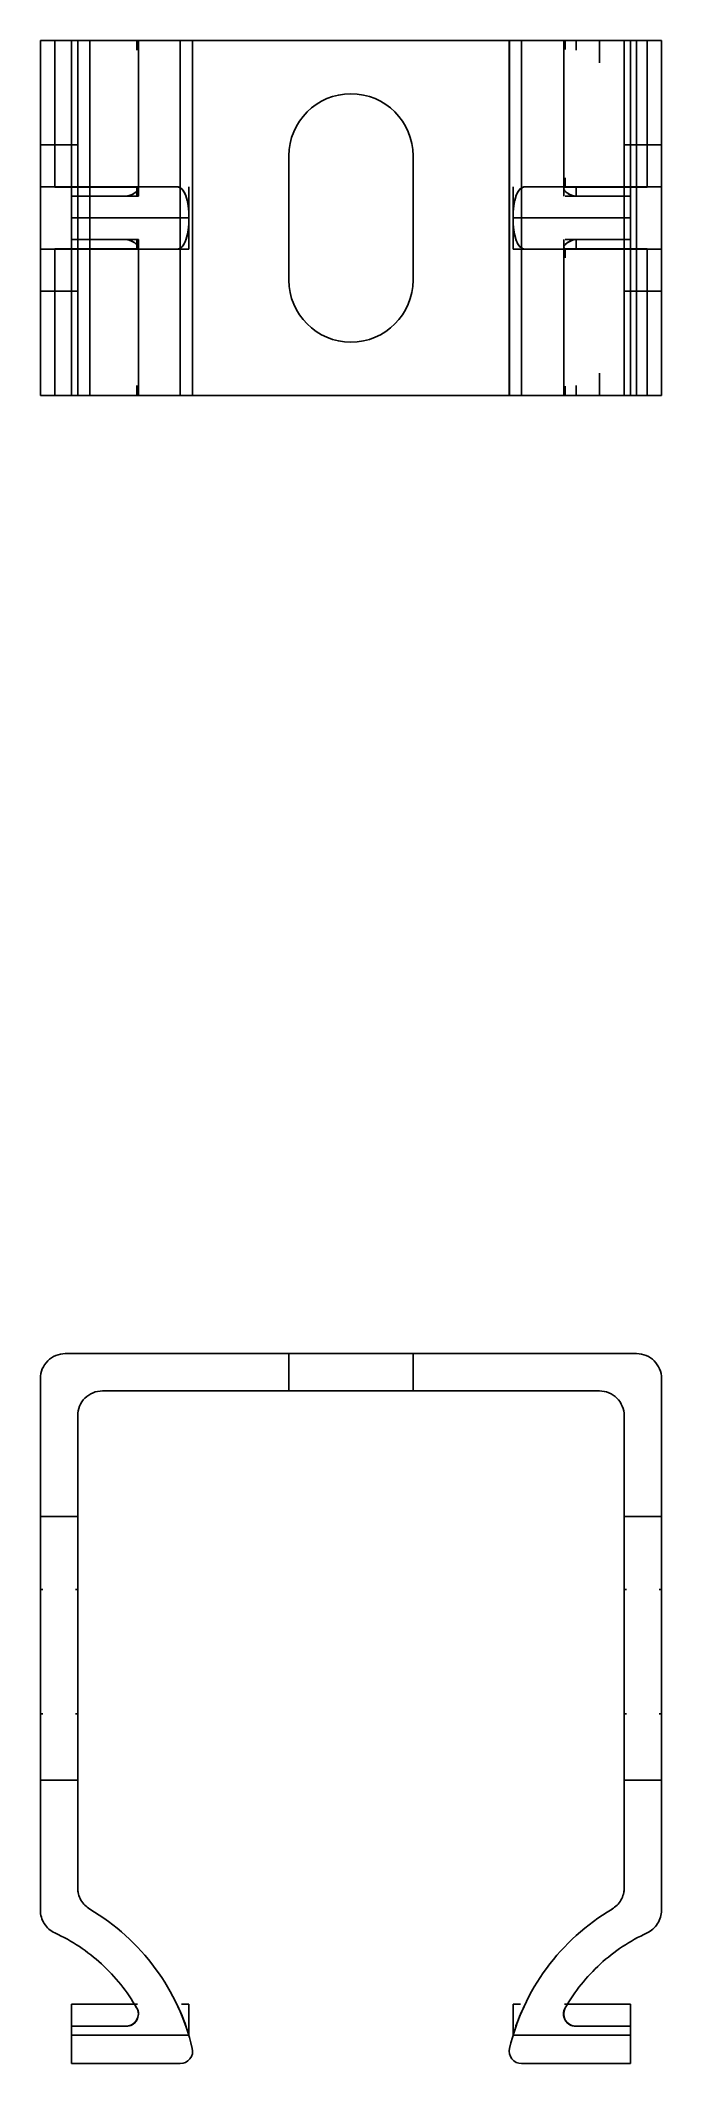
# Model space of a CAD drawing. Header units: millimetres. Extents: x 18 to 143, y 9 to 130.
# Drawn here: x 17.9 to 52.9, y 16.4 to 130.4 of the extents above.
import ezdxf

# ---------------------------------------------------------------- set-up
doc = ezdxf.new("R2010")
doc.units = ezdxf.units.MM
doc.layers.add('可见轮廓', color=7, linetype='Continuous')
doc.layers.add('隐藏线', color=5, linetype='Continuous')

msp = doc.modelspace()

# ---------------------------------------------------------------- linework, layer by layer
at = {"layer": '可见轮廓'}
for p, q in [((17.89, 130.38), (17.9, 130.38)), ((17.89, 130.38), (17.89, 126.26)), ((17.89, 130.38), (18.71, 130.38)), ((17.89, 130.38), (19.29, 130.38)), ((17.89, 130.38), (17.89, 110.38)), ((17.92, 130.38), (17.95, 130.38)), ((17.95, 130.38), (17.98, 130.38)), ((18.02, 130.38), (18.06, 130.38)), ((18.06, 130.38), (18.11, 130.38)), ((18.11, 130.38), (18.17, 130.38)), ((18.17, 130.38), (18.23, 130.38)), ((18.23, 130.38), (18.3, 130.38)), ((18.3, 130.38), (18.37, 130.38)), ((18.37, 130.38), (18.45, 130.38)), ((18.45, 130.38), (18.53, 130.38)), ((18.53, 130.38), (18.62, 130.38)), ((18.62, 130.38), (18.71, 130.38)), ((18.71, 130.38), (18.83, 130.38)), ((18.71, 130.38), (18.71, 126.26)), ((23.32, 130.38), (18.71, 130.38)), ((18.71, 130.38), (18.71, 122.13)), ((18.71, 130.38), (18.71, 129.87)), ((18.83, 130.38), (18.95, 130.38)), ((18.95, 130.38), (19.06, 130.38)), ((19.06, 130.38), (19.18, 130.38)), ((19.18, 130.38), (19.3, 130.38)), ((19.3, 130.38), (19.41, 130.38)), ((19.41, 130.38), (19.53, 130.38)), ((19.53, 130.38), (19.64, 130.38)), ((19.64, 130.38), (19.64, 120.38)), ((22.71, 130.38), (19.64, 130.38)), ((19.99, 130.38), (20.68, 130.38)), ((19.99, 130.38), (21.39, 130.38)), ((19.99, 130.38), (19.99, 122.13)), ((19.99, 130.38), (19.99, 129.13)), ((26.46, 130.38), (20.68, 130.38)), ((20.68, 130.38), (20.68, 122.13)), ((20.68, 130.38), (20.68, 110.38)), ((25.77, 130.38), (22.71, 130.38)), ((23.32, 130.38), (22.71, 130.38)), ((23.41, 130.38), (22.71, 130.38)), ((23.32, 130.38), (23.32, 129.83)), ((23.41, 130.38), (23.41, 129.83)), ((25.85, 130.38), (25.77, 130.38)), ((25.77, 130.38), (25.77, 120.38)), ((26.46, 130.38), (25.77, 130.38)), ((25.93, 130.38), (25.85, 130.38)), ((26.01, 130.38), (25.93, 130.38)), ((26.08, 130.38), (26.01, 130.38)), ((26.15, 130.38), (26.08, 130.38)), ((26.21, 130.38), (26.15, 130.38)), ((26.27, 130.38), (26.21, 130.38)), ((26.32, 130.38), (26.27, 130.38)), ((26.36, 130.38), (26.32, 130.38)), ((26.44, 130.38), (26.41, 130.38)), ((26.45, 130.38), (26.44, 130.38)), ((26.47, 130.38), (26.47, 130.38)), ((35.39, 130.38), (26.47, 130.38)), ((26.47, 130.38), (26.47, 120.38)), ((26.47, 130.38), (26.47, 110.38)), ((44.31, 130.38), (35.39, 130.38)), ((44.31, 130.38), (44.31, 120.38)), ((44.33, 130.38), (44.32, 130.38)), ((44.35, 130.38), (44.33, 130.38)), ((44.33, 130.38), (50.1, 130.38)), ((45.01, 130.38), (44.33, 130.38)), ((44.33, 130.38), (44.33, 110.38)), ((44.43, 130.38), (44.4, 130.38)), ((44.46, 130.38), (44.43, 130.38)), ((44.51, 130.38), (44.46, 130.38)), ((44.57, 130.38), (44.51, 130.38)), ((44.64, 130.38), (44.57, 130.38)), ((44.71, 130.38), (44.64, 130.38)), ((44.78, 130.38), (44.71, 130.38)), ((44.85, 130.38), (44.78, 130.38)), ((44.93, 130.38), (44.85, 130.38)), ((45.01, 130.38), (44.93, 130.38)), ((48.08, 130.38), (45.01, 130.38)), ((45.01, 130.38), (45.01, 120.38)), ((45.01, 130.38), (45.01, 110.38)), ((47.38, 130.38), (47.38, 129.83)), ((47.47, 130.38), (48.08, 130.38)), ((47.47, 130.38), (52.08, 130.38)), ((47.47, 130.38), (47.47, 129.87)), ((51.14, 130.38), (48.08, 130.38)), ((48.08, 130.38), (48.08, 129.83)), ((49.39, 130.38), (50.79, 130.38)), ((49.39, 130.38), (49.39, 129.13)), ((50.1, 130.38), (50.79, 130.38)), ((50.79, 130.38), (50.79, 122.13)), ((50.79, 130.38), (50.79, 129.13)), ((51.26, 130.38), (51.14, 130.38)), ((51.14, 130.38), (51.14, 120.38)), ((51.37, 130.38), (51.26, 130.38)), ((51.49, 130.38), (51.37, 130.38)), ((51.61, 130.38), (51.49, 130.38)), ((52.89, 130.38), (51.49, 130.38)), ((51.49, 130.38), (51.49, 110.38)), ((51.72, 130.38), (51.61, 130.38)), ((51.84, 130.38), (51.72, 130.38)), ((51.96, 130.38), (51.84, 130.38)), ((52.08, 130.38), (51.96, 130.38)), ((52.17, 130.38), (52.08, 130.38)), ((52.08, 130.38), (52.08, 126.26)), ((52.89, 130.38), (52.08, 130.38)), ((52.25, 130.38), (52.17, 130.38)), ((52.34, 130.38), (52.25, 130.38)), ((52.41, 130.38), (52.34, 130.38)), ((52.49, 130.38), (52.41, 130.38)), ((52.55, 130.38), (52.49, 130.38)), ((52.62, 130.38), (52.55, 130.38)), ((52.67, 130.38), (52.62, 130.38)), ((52.72, 130.38), (52.67, 130.38)), ((52.77, 130.38), (52.72, 130.38)), ((52.84, 130.38), (52.81, 130.38)), ((52.86, 130.38), (52.84, 130.38)), ((52.89, 130.38), (52.89, 126.26)), ((52.89, 130.38), (52.89, 130.38)), ((52.89, 130.38), (52.89, 122.13)), ((52.89, 130.38), (52.89, 110.38)), ((17.89, 126.26), (17.89, 122.13)), ((18.71, 126.26), (18.71, 126.25)), ((18.71, 126.25), (18.71, 122.13)), ((52.08, 126.26), (52.08, 126.25)), ((52.08, 126.25), (52.08, 122.13)), ((52.89, 126.26), (52.89, 122.13)), ((17.89, 116.25), (17.89, 124.51)), ((17.89, 122.13), (17.89, 124.51)), ((18.02, 124.51), (17.89, 124.51)), ((19.99, 124.51), (19.99, 122.13)), ((19.99, 124.51), (19.99, 116.25)), ((50.79, 124.51), (50.79, 116.25)), ((50.79, 124.51), (50.79, 122.13)), ((52.89, 124.51), (52.76, 124.51)), ((52.89, 122.13), (52.89, 124.51)), ((52.89, 116.25), (52.89, 124.51)), ((31.89, 123.88), (31.89, 120.38)), ((38.89, 120.38), (38.89, 123.88)), ((17.89, 122.13), (17.89, 121.93)), ((18.71, 122.13), (17.89, 122.13)), ((17.92, 122.13), (17.91, 122.13)), ((17.95, 122.13), (17.92, 122.13)), ((18.02, 122.13), (17.98, 122.13)), ((18.06, 122.13), (18.02, 122.13)), ((18.11, 122.13), (18.06, 122.13)), ((18.17, 122.13), (18.11, 122.13)), ((18.23, 122.13), (18.17, 122.13)), ((18.3, 122.13), (18.23, 122.13)), ((18.37, 122.13), (18.3, 122.13)), ((18.45, 122.13), (18.37, 122.13)), ((18.53, 122.13), (18.45, 122.13)), ((18.62, 122.13), (18.53, 122.13)), ((18.71, 122.13), (18.62, 122.13)), ((18.71, 122.64), (18.71, 122.12)), ((18.83, 122.13), (18.71, 122.13)), ((18.71, 122.13), (23.2, 122.13)), ((23.32, 122.12), (18.71, 122.12)), ((18.95, 122.13), (18.83, 122.13)), ((19.06, 122.13), (18.95, 122.13)), ((19.18, 122.13), (19.06, 122.13)), ((19.3, 122.13), (19.18, 122.13)), ((19.41, 122.13), (19.3, 122.13)), ((19.53, 122.13), (19.41, 122.13)), ((19.64, 122.13), (19.53, 122.13)), ((19.64, 120.38), (19.64, 122.13)), ((19.99, 122.13), (19.86, 122.13)), ((20.68, 122.13), (19.99, 122.13)), ((20.68, 122.13), (25.58, 122.13)), ((23.2, 122.13), (23.21, 122.13)), ((23.21, 122.13), (23.23, 122.13)), ((23.23, 122.13), (23.24, 122.13)), ((23.24, 122.13), (23.26, 122.13)), ((23.32, 122.16), (23.32, 121.61)), ((23.32, 122.12), (23.39, 122.09)), ((23.41, 122.04), (23.38, 121.97)), ((23.39, 122.09), (23.41, 122.04)), ((23.41, 122.16), (23.41, 121.61)), ((25.58, 122.13), (25.73, 122.1)), ((25.73, 122.1), (25.87, 122.01)), ((25.87, 122.01), (25.98, 121.86)), ((26.26, 120.38), (26.26, 122.13)), ((44.53, 120.38), (44.53, 122.13)), ((44.92, 122.01), (44.8, 121.86)), ((45.06, 122.1), (44.92, 122.01)), ((45.2, 122.13), (45.06, 122.1)), ((50.1, 122.13), (45.2, 122.13)), ((47.38, 122.16), (47.38, 121.61)), ((47.4, 122.09), (47.38, 122.04)), ((47.38, 122.04), (47.4, 121.97)), ((47.47, 122.12), (47.4, 122.09)), ((47.47, 122.64), (47.47, 122.12)), ((52.08, 122.12), (47.47, 122.12)), ((47.54, 122.13), (47.53, 122.13)), ((47.56, 122.13), (47.54, 122.13)), ((47.57, 122.13), (47.56, 122.13)), ((47.59, 122.13), (47.57, 122.13)), ((52.08, 122.13), (47.59, 122.13)), ((48.08, 122.16), (48.08, 121.61)), ((50.79, 122.13), (50.1, 122.13)), ((50.92, 122.13), (50.79, 122.13)), ((51.14, 122.13), (51.26, 122.13)), ((51.14, 120.38), (51.14, 122.13)), ((51.26, 122.13), (51.37, 122.13)), ((51.37, 122.13), (51.49, 122.13)), ((51.49, 122.13), (51.61, 122.13)), ((51.61, 122.13), (51.72, 122.13)), ((51.72, 122.13), (51.84, 122.13)), ((51.84, 122.13), (51.96, 122.13)), ((51.96, 122.13), (52.08, 122.13)), ((52.08, 122.13), (52.17, 122.13)), ((52.08, 122.13), (52.89, 122.13)), ((52.17, 122.13), (52.25, 122.13)), ((52.25, 122.13), (52.34, 122.13)), ((52.34, 122.13), (52.41, 122.13)), ((52.41, 122.13), (52.49, 122.13)), ((52.49, 122.13), (52.55, 122.13)), ((52.55, 122.13), (52.62, 122.13)), ((52.62, 122.13), (52.67, 122.13)), ((52.67, 122.13), (52.72, 122.13)), ((52.72, 122.13), (52.77, 122.13)), ((52.77, 122.13), (52.81, 122.13)), ((52.84, 122.13), (52.86, 122.13)), ((52.86, 122.13), (52.88, 122.13)), ((52.89, 122.13), (52.89, 121.93)), ((17.89, 121.93), (17.89, 121.71)), ((17.89, 121.71), (17.89, 121.5)), ((17.89, 121.5), (17.89, 121.28)), ((17.89, 121.28), (17.89, 121.06)), ((17.89, 121.06), (17.89, 120.83)), ((19.64, 120.38), (19.64, 121.61)), ((22.9, 121.64), (22.71, 121.61)), ((23.41, 121.61), (22.71, 121.61)), ((23.07, 121.7), (22.9, 121.64)), ((23.21, 121.79), (23.07, 121.7)), ((23.31, 121.88), (23.21, 121.79)), ((23.38, 121.97), (23.31, 121.88)), ((25.98, 121.86), (26.08, 121.65)), ((26.08, 121.65), (26.16, 121.38)), ((26.16, 121.38), (26.21, 121.08)), ((26.21, 121.08), (26.25, 120.74)), ((44.57, 121.08), (44.54, 120.74)), ((44.63, 121.38), (44.57, 121.08)), ((44.7, 121.65), (44.63, 121.38)), ((44.8, 121.86), (44.7, 121.65)), ((47.4, 121.97), (47.47, 121.88)), ((47.47, 121.88), (47.58, 121.79)), ((48.08, 121.61), (47.47, 121.61)), ((47.58, 121.79), (47.72, 121.7)), ((47.72, 121.7), (47.88, 121.64)), ((47.88, 121.64), (48.08, 121.61)), ((51.14, 120.38), (51.14, 121.61)), ((52.89, 121.93), (52.89, 121.71)), ((52.89, 121.71), (52.89, 121.5)), ((52.89, 121.5), (52.89, 121.28)), ((52.89, 121.28), (52.89, 121.06)), ((52.89, 121.06), (52.89, 120.83)), ((17.89, 120.83), (17.89, 120.61)), ((17.89, 120.61), (17.89, 120.38)), ((17.89, 120.38), (17.89, 120.16)), ((17.89, 120.16), (17.89, 119.93)), ((17.89, 119.93), (17.89, 119.71)), ((19.64, 120.38), (19.64, 110.38)), ((19.64, 119.16), (19.64, 120.38)), ((26.26, 120.38), (19.64, 120.38)), ((19.64, 118.63), (19.64, 120.38)), ((25.77, 120.38), (25.77, 110.38)), ((26.25, 120.03), (26.21, 119.69)), ((26.25, 120.74), (26.26, 120.38)), ((26.26, 120.38), (26.25, 120.03)), ((26.26, 118.63), (26.26, 120.38)), ((26.47, 120.38), (26.47, 110.38)), ((31.89, 120.38), (31.89, 116.88)), ((38.89, 116.88), (38.89, 120.38)), ((44.31, 120.38), (44.31, 110.38)), ((44.54, 120.74), (44.53, 120.38)), ((51.14, 120.38), (44.53, 120.38)), ((44.53, 118.63), (44.53, 120.38)), ((44.53, 120.38), (44.54, 120.03)), ((44.54, 120.03), (44.57, 119.69)), ((45.01, 120.38), (45.01, 110.38)), ((51.14, 120.38), (51.14, 110.38)), ((51.14, 119.16), (51.14, 120.38)), ((51.14, 118.63), (51.14, 120.38)), ((52.89, 120.83), (52.89, 120.61)), ((52.89, 120.61), (52.89, 120.38)), ((52.89, 120.38), (52.89, 120.16)), ((52.89, 120.16), (52.89, 119.93)), ((52.89, 119.93), (52.89, 119.71)), ((17.89, 119.71), (17.89, 119.49)), ((17.89, 119.49), (17.89, 119.27)), ((17.89, 119.27), (17.89, 119.05)), ((17.89, 119.05), (17.89, 118.84)), ((17.89, 118.84), (17.89, 118.63)), ((17.89, 118.63), (17.89, 114.51)), ((18.71, 118.63), (17.89, 118.63)), ((17.89, 116.25), (17.89, 118.63)), ((17.92, 118.63), (17.91, 118.63)), ((17.95, 118.63), (17.92, 118.63)), ((18.02, 118.63), (17.98, 118.63)), ((18.06, 118.63), (18.02, 118.63)), ((18.11, 118.63), (18.06, 118.63)), ((18.17, 118.63), (18.11, 118.63)), ((18.23, 118.63), (18.17, 118.63)), ((18.3, 118.63), (18.23, 118.63)), ((18.37, 118.63), (18.3, 118.63)), ((18.45, 118.63), (18.37, 118.63)), ((18.53, 118.63), (18.45, 118.63)), ((18.62, 118.63), (18.53, 118.63)), ((18.71, 118.63), (18.62, 118.63)), ((18.71, 118.64), (18.71, 118.13)), ((23.32, 118.64), (18.71, 118.64)), ((18.83, 118.63), (18.71, 118.63)), ((18.71, 118.63), (18.71, 114.51)), ((18.71, 118.63), (23.2, 118.63)), ((18.71, 118.63), (18.71, 110.38)), ((18.95, 118.63), (18.83, 118.63)), ((19.06, 118.63), (18.95, 118.63)), ((19.18, 118.63), (19.06, 118.63)), ((19.3, 118.63), (19.18, 118.63)), ((19.41, 118.63), (19.3, 118.63)), ((19.53, 118.63), (19.41, 118.63)), ((19.64, 118.63), (19.53, 118.63)), ((26.26, 118.63), (19.64, 118.63)), ((20.68, 118.63), (19.99, 118.63)), ((19.99, 118.63), (19.99, 116.25)), ((19.99, 118.63), (19.99, 110.38)), ((20.68, 118.63), (25.58, 118.63)), ((20.68, 118.63), (20.68, 110.38)), ((23.41, 119.16), (22.71, 119.16)), ((22.71, 119.16), (22.9, 119.13)), ((22.9, 119.13), (23.07, 119.06)), ((23.07, 119.06), (23.21, 118.98)), ((23.21, 118.98), (23.31, 118.88)), ((23.23, 118.63), (23.21, 118.63)), ((23.24, 118.63), (23.23, 118.63)), ((23.32, 118.64), (23.3, 118.64)), ((23.31, 118.88), (23.38, 118.8)), ((23.32, 119.16), (23.32, 118.61)), ((23.39, 118.67), (23.32, 118.64)), ((23.38, 118.8), (23.41, 118.73)), ((23.41, 118.73), (23.39, 118.67)), ((23.41, 119.16), (23.41, 118.61)), ((25.73, 118.66), (25.58, 118.63)), ((25.87, 118.75), (25.73, 118.66)), ((25.98, 118.91), (25.87, 118.75)), ((26.08, 119.12), (25.98, 118.91)), ((26.16, 119.38), (26.08, 119.12)), ((26.21, 119.69), (26.16, 119.38)), ((51.14, 118.63), (44.53, 118.63)), ((44.57, 119.69), (44.63, 119.38)), ((44.63, 119.38), (44.7, 119.12)), ((44.7, 119.12), (44.8, 118.91)), ((44.8, 118.91), (44.92, 118.75)), ((44.92, 118.75), (45.06, 118.66)), ((45.06, 118.66), (45.2, 118.63)), ((50.1, 118.63), (45.2, 118.63)), ((47.38, 119.16), (47.38, 118.61)), ((47.4, 118.8), (47.38, 118.73)), ((47.38, 118.73), (47.4, 118.67)), ((47.47, 118.88), (47.4, 118.8)), ((47.4, 118.67), (47.47, 118.64)), ((48.08, 119.16), (47.47, 119.16)), ((47.58, 118.98), (47.47, 118.88)), ((47.47, 118.64), (47.47, 118.13)), ((52.08, 118.64), (47.47, 118.64)), ((47.47, 118.64), (47.48, 118.64)), ((47.54, 118.63), (47.56, 118.63)), ((47.56, 118.63), (47.57, 118.63)), ((47.72, 119.06), (47.58, 118.98)), ((52.08, 118.63), (47.59, 118.63)), ((47.88, 119.13), (47.72, 119.06)), ((48.08, 119.16), (47.88, 119.13)), ((48.08, 119.16), (48.08, 118.61)), ((50.79, 118.63), (50.1, 118.63)), ((50.79, 118.63), (50.79, 116.25)), ((50.79, 118.63), (50.79, 110.38)), ((51.14, 118.63), (51.26, 118.63)), ((51.26, 118.63), (51.37, 118.63)), ((51.37, 118.63), (51.49, 118.63)), ((51.49, 118.63), (51.61, 118.63)), ((51.61, 118.63), (51.72, 118.63)), ((51.72, 118.63), (51.84, 118.63)), ((51.84, 118.63), (51.96, 118.63)), ((51.96, 118.63), (52.08, 118.63)), ((52.08, 118.63), (52.17, 118.63)), ((52.08, 118.63), (52.08, 114.51)), ((52.08, 118.63), (52.89, 118.63)), ((52.17, 118.63), (52.25, 118.63)), ((52.25, 118.63), (52.34, 118.63)), ((52.34, 118.63), (52.41, 118.63)), ((52.41, 118.63), (52.49, 118.63)), ((52.49, 118.63), (52.55, 118.63)), ((52.55, 118.63), (52.62, 118.63)), ((52.62, 118.63), (52.67, 118.63)), ((52.67, 118.63), (52.72, 118.63)), ((52.72, 118.63), (52.77, 118.63)), ((52.77, 118.63), (52.81, 118.63)), ((52.84, 118.63), (52.86, 118.63)), ((52.86, 118.63), (52.88, 118.63)), ((52.89, 119.71), (52.89, 119.49)), ((52.89, 119.49), (52.89, 119.27)), ((52.89, 119.27), (52.89, 119.05)), ((52.89, 119.05), (52.89, 118.84)), ((52.89, 118.84), (52.89, 118.63)), ((52.89, 118.63), (52.89, 114.51)), ((52.89, 116.25), (52.89, 118.63)), ((52.89, 118.63), (52.89, 110.38)), ((18.02, 116.25), (17.89, 116.25)), ((52.89, 116.25), (52.76, 116.25)), ((17.89, 114.51), (17.89, 110.38)), ((18.71, 114.51), (18.71, 114.51)), ((18.71, 114.51), (18.71, 110.38)), ((52.08, 114.51), (52.08, 114.51)), ((52.08, 114.51), (52.08, 110.38)), ((52.89, 114.51), (52.89, 110.38)), ((18.71, 110.9), (18.71, 110.38)), ((19.99, 111.63), (19.99, 110.38)), ((23.32, 110.93), (23.32, 110.38)), ((23.41, 110.93), (23.41, 110.38)), ((47.38, 110.93), (47.38, 110.38)), ((47.47, 110.9), (47.47, 110.38)), ((48.08, 110.93), (48.08, 110.38)), ((49.39, 111.63), (49.39, 110.38)), ((50.79, 111.63), (50.79, 110.38)), ((18.71, 110.38), (17.89, 110.38)), ((19.29, 110.38), (17.89, 110.38)), ((17.92, 110.38), (17.91, 110.38)), ((17.95, 110.38), (17.92, 110.38)), ((18.02, 110.38), (17.98, 110.38)), ((18.06, 110.38), (18.02, 110.38)), ((18.11, 110.38), (18.06, 110.38)), ((18.17, 110.38), (18.11, 110.38)), ((18.23, 110.38), (18.17, 110.38)), ((18.3, 110.38), (18.23, 110.38)), ((18.37, 110.38), (18.3, 110.38)), ((18.45, 110.38), (18.37, 110.38)), ((18.53, 110.38), (18.45, 110.38)), ((18.62, 110.38), (18.53, 110.38)), ((18.71, 110.38), (18.62, 110.38)), ((18.83, 110.38), (18.71, 110.38)), ((18.71, 110.38), (23.32, 110.38)), ((18.95, 110.38), (18.83, 110.38)), ((19.06, 110.38), (18.95, 110.38)), ((19.18, 110.38), (19.06, 110.38)), ((19.3, 110.38), (19.18, 110.38)), ((19.41, 110.38), (19.3, 110.38)), ((19.53, 110.38), (19.41, 110.38)), ((19.64, 110.38), (19.53, 110.38)), ((22.71, 110.38), (19.64, 110.38)), ((20.68, 110.38), (19.99, 110.38)), ((21.39, 110.38), (19.99, 110.38)), ((20.68, 110.38), (26.46, 110.38)), ((25.77, 110.38), (22.71, 110.38)), ((22.71, 110.38), (23.32, 110.38)), ((23.41, 110.38), (22.71, 110.38)), ((25.77, 110.38), (25.85, 110.38)), ((25.77, 110.38), (26.46, 110.38)), ((25.85, 110.38), (25.93, 110.38)), ((25.93, 110.38), (26.01, 110.38)), ((26.01, 110.38), (26.08, 110.38)), ((26.08, 110.38), (26.15, 110.38)), ((26.15, 110.38), (26.21, 110.38)), ((26.21, 110.38), (26.27, 110.38)), ((26.27, 110.38), (26.32, 110.38)), ((26.32, 110.38), (26.36, 110.38)), ((26.36, 110.38), (26.39, 110.38)), ((26.44, 110.38), (26.45, 110.38)), ((26.45, 110.38), (26.46, 110.38)), ((26.47, 110.38), (35.39, 110.38)), ((35.39, 110.38), (44.31, 110.38)), ((44.31, 110.38), (44.31, 110.38)), ((44.33, 110.38), (44.35, 110.38)), ((50.1, 110.38), (44.33, 110.38)), ((44.33, 110.38), (45.01, 110.38)), ((44.35, 110.38), (44.37, 110.38)), ((44.43, 110.38), (44.46, 110.38)), ((44.46, 110.38), (44.51, 110.38)), ((44.51, 110.38), (44.57, 110.38)), ((44.57, 110.38), (44.64, 110.38)), ((44.64, 110.38), (44.71, 110.38)), ((44.71, 110.38), (44.78, 110.38)), ((44.78, 110.38), (44.85, 110.38)), ((44.85, 110.38), (44.93, 110.38)), ((44.93, 110.38), (45.01, 110.38)), ((48.08, 110.38), (45.01, 110.38)), ((48.08, 110.38), (47.47, 110.38)), ((52.08, 110.38), (47.47, 110.38)), ((51.14, 110.38), (48.08, 110.38)), ((50.79, 110.38), (49.39, 110.38)), ((50.79, 110.38), (50.1, 110.38)), ((51.14, 110.38), (51.26, 110.38)), ((51.26, 110.38), (51.37, 110.38)), ((51.37, 110.38), (51.49, 110.38)), ((51.49, 110.38), (51.61, 110.38)), ((51.49, 110.38), (52.89, 110.38)), ((51.61, 110.38), (51.72, 110.38)), ((51.72, 110.38), (51.84, 110.38)), ((51.84, 110.38), (51.96, 110.38)), ((51.96, 110.38), (52.08, 110.38)), ((52.08, 110.38), (52.17, 110.38)), ((52.08, 110.38), (52.89, 110.38)), ((52.17, 110.38), (52.25, 110.38)), ((52.25, 110.38), (52.34, 110.38)), ((52.34, 110.38), (52.41, 110.38)), ((52.41, 110.38), (52.49, 110.38)), ((52.49, 110.38), (52.55, 110.38)), ((52.55, 110.38), (52.62, 110.38)), ((52.62, 110.38), (52.67, 110.38)), ((52.67, 110.38), (52.72, 110.38)), ((52.72, 110.38), (52.77, 110.38)), ((52.77, 110.38), (52.81, 110.38)), ((52.84, 110.38), (52.86, 110.38)), ((52.86, 110.38), (52.88, 110.38)), ((19.29, 56.38), (35.39, 56.38)), ((38.89, 56.38), (31.89, 56.38)), ((31.89, 56.38), (31.89, 56.25)), ((35.39, 56.38), (51.49, 56.38)), ((38.89, 56.38), (38.89, 56.25)), ((17.89, 54.98), (17.89, 40)), ((52.89, 54.98), (52.89, 40)), ((35.39, 54.28), (21.39, 54.28)), ((31.89, 54.41), (31.89, 54.28)), ((38.89, 54.28), (31.89, 54.28)), ((49.39, 54.28), (35.39, 54.28)), ((38.89, 54.41), (38.89, 54.28)), ((19.99, 39.58), (19.99, 52.88)), ((50.79, 39.58), (50.79, 52.88)), ((17.89, 47.21), (17.89, 43.08)), ((17.89, 47.21), (18.02, 47.21)), ((19.86, 47.21), (19.99, 47.21)), ((19.99, 43.08), (19.99, 47.21)), ((50.79, 43.08), (50.79, 47.21)), ((50.79, 47.21), (50.92, 47.21)), ((52.76, 47.21), (52.89, 47.21)), ((52.89, 47.21), (52.89, 43.08)), ((17.89, 43.08), (18.02, 43.08)), ((19.86, 43.08), (19.99, 43.08)), ((50.79, 43.08), (50.92, 43.08)), ((52.76, 43.08), (52.89, 43.08)), ((17.89, 40), (17.89, 36.38)), ((52.89, 40), (52.89, 36.38)), ((19.99, 36.38), (19.99, 39.58)), ((50.79, 36.38), (50.79, 39.58)), ((17.89, 36.38), (17.89, 25.01)), ((17.89, 36.08), (17.89, 32.34)), ((17.89, 36.08), (18.02, 36.08)), ((19.86, 36.08), (19.99, 36.08)), ((19.99, 26.28), (19.99, 36.38)), ((19.99, 32.34), (19.99, 36.08)), ((50.79, 26.28), (50.79, 36.38)), ((50.79, 32.34), (50.79, 36.08)), ((50.79, 36.08), (50.92, 36.08)), ((52.76, 36.08), (52.89, 36.08)), ((52.89, 36.38), (52.89, 25.01)), ((52.89, 36.08), (52.89, 32.34)), ((17.89, 32.34), (18.02, 32.34)), ((19.86, 32.34), (19.99, 32.34)), ((50.79, 32.34), (50.92, 32.34)), ((52.76, 32.34), (52.89, 32.34)), ((17.89, 26.03), (17.89, 25.01)), ((52.89, 26.03), (52.89, 25.01)), ((19.64, 19.72), (19.64, 17.97)), ((19.64, 19.72), (23.36, 19.72)), ((23.2, 19.72), (23.21, 19.7)), ((23.21, 19.7), (23.23, 19.67)), ((23.23, 19.67), (23.24, 19.65)), ((23.24, 19.65), (23.26, 19.62)), ((23.26, 19.62), (23.27, 19.6)), ((23.27, 19.6), (23.29, 19.57)), ((23.32, 19.52), (23.36, 19.44)), ((23.32, 19.52), (23.39, 19.35)), ((23.36, 19.44), (23.39, 19.35)), ((25.84, 19.72), (26.26, 19.72)), ((26.26, 19.72), (26.26, 17.97)), ((44.53, 19.72), (44.53, 17.97)), ((44.53, 19.72), (44.94, 19.72)), ((47.47, 19.52), (47.4, 19.35)), ((47.43, 19.44), (47.4, 19.35)), ((47.42, 19.72), (51.14, 19.72)), ((47.47, 19.52), (47.43, 19.44)), ((47.51, 19.6), (47.5, 19.57)), ((47.53, 19.62), (47.51, 19.6)), ((47.54, 19.65), (47.53, 19.62)), ((47.56, 19.67), (47.54, 19.65)), ((47.57, 19.7), (47.56, 19.67)), ((47.59, 19.72), (47.57, 19.7)), ((51.14, 19.72), (51.14, 17.97)), ((19.64, 18.48), (21.18, 18.48)), ((19.64, 18.48), (19.64, 17.43)), ((19.64, 18.48), (19.64, 17.97)), ((21.18, 18.48), (22.71, 18.48)), ((22.9, 18.5), (22.71, 18.48)), ((22.74, 18.48), (22.73, 18.48)), ((22.76, 18.48), (22.74, 18.48)), ((22.83, 18.49), (22.82, 18.48)), ((22.85, 18.49), (22.83, 18.49)), ((23.07, 18.57), (22.9, 18.5)), ((22.94, 18.51), (22.92, 18.51)), ((22.95, 18.52), (22.94, 18.51)), ((23.21, 18.68), (23.07, 18.57)), ((23.31, 18.82), (23.21, 18.68)), ((23.38, 18.98), (23.31, 18.82)), ((23.35, 18.9), (23.32, 18.82)), ((23.38, 18.98), (23.35, 18.9)), ((23.41, 19.16), (23.38, 18.98)), ((23.4, 19.07), (23.38, 18.98)), ((23.39, 19.35), (23.41, 19.26)), ((23.39, 19.35), (23.41, 19.16)), ((23.41, 19.16), (23.4, 19.07)), ((23.41, 19.26), (23.41, 19.16)), ((25.9, 19), (25.87, 19.08)), ((25.93, 18.92), (25.9, 19)), ((25.96, 18.84), (25.93, 18.92)), ((25.99, 18.77), (25.96, 18.84)), ((26.02, 18.69), (25.99, 18.77)), ((26.04, 18.62), (26.02, 18.69)), ((26.07, 18.55), (26.04, 18.62)), ((26.09, 18.49), (26.07, 18.55)), ((26.09, 18.49), (26.13, 18.37)), ((26.13, 18.37), (26.16, 18.27)), ((26.16, 18.27), (26.19, 18.18)), ((44.62, 18.27), (44.59, 18.18)), ((44.66, 18.37), (44.62, 18.27)), ((44.69, 18.49), (44.66, 18.37)), ((44.69, 18.49), (44.72, 18.55)), ((44.72, 18.55), (44.74, 18.62)), ((44.74, 18.62), (44.77, 18.69)), ((44.77, 18.69), (44.8, 18.77)), ((44.8, 18.77), (44.83, 18.84)), ((44.83, 18.84), (44.86, 18.92)), ((44.86, 18.92), (44.89, 19)), ((44.89, 19), (44.92, 19.08)), ((47.4, 19.35), (47.38, 19.26)), ((47.4, 19.35), (47.38, 19.16)), ((47.38, 19.26), (47.38, 19.16)), ((47.38, 19.16), (47.38, 19.07)), ((47.38, 19.16), (47.4, 18.98)), ((47.38, 19.07), (47.4, 18.98)), ((47.4, 18.98), (47.43, 18.9)), ((47.4, 18.98), (47.47, 18.82)), ((47.43, 18.9), (47.47, 18.82)), ((47.47, 18.82), (47.58, 18.68)), ((47.58, 18.68), (47.72, 18.57)), ((47.72, 18.57), (47.88, 18.5)), ((47.84, 18.52), (47.85, 18.51)), ((47.85, 18.51), (47.86, 18.51)), ((47.88, 18.5), (48.08, 18.48)), ((47.94, 18.49), (47.95, 18.49)), ((47.95, 18.49), (47.97, 18.48)), ((48.03, 18.48), (48.04, 18.48)), ((48.04, 18.48), (48.06, 18.48)), ((49.61, 18.48), (48.08, 18.48)), ((51.14, 18.48), (49.61, 18.48)), ((51.14, 18.48), (51.14, 17.43)), ((51.14, 18.48), (51.14, 17.97)), ((19.64, 17.97), (20.06, 17.97)), ((19.64, 17.43), (19.64, 16.38)), ((25.84, 17.97), (26.26, 17.97)), ((26.19, 18.18), (26.22, 18.11)), ((26.22, 18.11), (26.23, 18.05)), ((26.23, 18.05), (26.25, 18.01)), ((26.25, 18.01), (26.26, 17.98)), ((44.54, 18.01), (44.53, 17.98)), ((44.53, 17.97), (44.94, 17.97)), ((44.55, 18.05), (44.54, 18.01)), ((44.57, 18.11), (44.55, 18.05)), ((44.59, 18.18), (44.57, 18.11)), ((50.73, 17.97), (51.14, 17.97)), ((51.14, 17.43), (51.14, 16.38)), ((19.64, 16.38), (22.71, 16.38)), ((22.71, 16.38), (25.77, 16.38)), ((45.01, 16.38), (48.08, 16.38)), ((48.08, 16.38), (51.14, 16.38))]:
    msp.add_line(p, q, dxfattribs=at)
for centre, radius, start, end in [((35.39, 123.88), 3.5, 90, 180), ((35.39, 123.88), 3.5, 0, 90), ((35.39, 116.88), 3.5, 180, -90), ((35.39, 116.88), 3.5, -90, 0), ((19.29, 54.98), 1.4, 135, 180), ((19.29, 54.98), 1.4, 90, 135), ((51.49, 54.98), 1.4, 45, 90), ((51.49, 54.98), 1.4, 0, 45), ((21.39, 52.88), 1.4, 135, -180), ((21.39, 52.88), 1.4, 90, 135), ((49.39, 52.88), 1.4, 45, 90), ((49.39, 52.88), 1.4, 0, 45), ((21.39, 26.28), 1.4, 180, -169.7663), ((21.39, 26.28), 1.4, 180, -150.2488), ((49.39, 26.28), 1.4, -29.7512, 0), ((49.39, 26.28), 1.4, -10.2337, 0), ((21.39, 26.28), 1.4, -150.2488, -120.4976), ((21.39, 26.28), 1.4, -150.2488, -120.4976), ((49.39, 26.28), 1.4, -59.5024, -29.7512), ((19.29, 25.01), 1.4, 180, -147.3874), ((19.29, 25.01), 1.4, -147.3874, -114.7748), ((19.29, 25.01), 1.4, -147.3874, -114.7748), ((14.39, 14.39), 12.39, 36.3753, 59.5024), ((56.39, 14.39), 12.39, 120.4976, 143.6247), ((51.49, 25.01), 1.4, -65.2252, -32.6126), ((51.49, 25.01), 1.4, -32.6126, 0), ((14.39, 14.39), 10.29, 47.5546, 65.2252), ((56.39, 14.39), 10.29, 114.7748, 132.4454), ((14.39, 14.39), 10.29, 29.884, 47.5546), ((14.39, 14.39), 12.39, 13.2482, 36.3753), ((56.39, 14.39), 12.39, 143.6247, 166.7518), ((56.39, 14.39), 10.29, 132.4454, 150.116), ((22.71, 19.17), 0.7, -30.058, 29.884), ((48.07, 19.17), 0.7, 150.116, -149.942), ((22.71, 19.17), 0.7, -90, -30.058), ((48.07, 19.17), 0.7, -149.942, -90), ((25.77, 17.07), 0.7, -38.3759, 13.2482), ((45.01, 17.07), 0.7, 166.7518, -141.6241), ((25.77, 17.07), 0.7, -90, -38.3759), ((45.01, 17.07), 0.7, -141.6241, -90)]:
    msp.add_arc(centre, radius, start, end, dxfattribs=at)
at = {"layer": '隐藏线'}
for p, q in [((17.89, 130.38), (17.89, 120.38)), ((17.92, 130.38), (17.9, 130.38)), ((17.95, 130.38), (17.92, 130.38)), ((18, 130.38), (17.95, 130.38)), ((18.06, 130.38), (18, 130.38)), ((18.13, 130.38), (18.06, 130.38)), ((18.21, 130.38), (18.13, 130.38)), ((18.3, 130.38), (18.21, 130.38)), ((18.41, 130.38), (18.3, 130.38)), ((18.52, 130.38), (18.41, 130.38)), ((18.63, 130.38), (18.52, 130.38)), ((18.76, 130.38), (18.63, 130.38)), ((18.89, 130.38), (18.76, 130.38)), ((19.02, 130.38), (18.89, 130.38)), ((19.16, 130.38), (19.02, 130.38)), ((19.29, 130.38), (19.16, 130.38)), ((35.39, 130.38), (19.29, 130.38)), ((19.64, 130.38), (19.87, 130.38)), ((21.18, 130.38), (19.64, 130.38)), ((19.64, 130.38), (19.64, 126)), ((19.87, 130.38), (20.09, 130.38)), ((19.99, 130.38), (20, 130.38)), ((19.99, 130.38), (19.99, 126.26)), ((19.99, 130.38), (19.99, 120.38)), ((20.04, 130.38), (20.07, 130.38)), ((20.07, 130.38), (20.1, 130.38)), ((20.09, 130.38), (20.31, 130.38)), ((20.14, 130.38), (20.18, 130.38)), ((20.18, 130.38), (20.23, 130.38)), ((20.23, 130.38), (20.28, 130.38)), ((20.28, 130.38), (20.34, 130.38)), ((20.31, 130.38), (20.52, 130.38)), ((20.34, 130.38), (20.4, 130.38)), ((20.4, 130.38), (20.46, 130.38)), ((20.46, 130.38), (20.53, 130.38)), ((20.52, 130.38), (20.73, 130.38)), ((20.53, 130.38), (20.61, 130.38)), ((20.61, 130.38), (20.68, 130.38)), ((20.68, 130.38), (21.21, 130.38)), ((20.73, 130.38), (20.94, 130.38)), ((20.99, 130.38), (20.86, 130.38)), ((20.94, 130.38), (21.14, 130.38)), ((21.12, 130.38), (20.99, 130.38)), ((21.14, 130.38), (21.34, 130.38)), ((22.71, 130.38), (21.18, 130.38)), ((21.21, 130.38), (21.73, 130.38)), ((21.39, 130.38), (21.26, 130.38)), ((21.34, 130.38), (21.63, 130.38)), ((26.47, 130.38), (21.39, 130.38)), ((21.63, 130.38), (21.9, 130.38)), ((21.73, 130.38), (22.22, 130.38)), ((21.9, 130.38), (22.17, 130.38)), ((22.17, 130.38), (22.42, 130.38)), ((22.22, 130.38), (22.7, 130.38)), ((22.42, 130.38), (22.67, 130.38)), ((22.67, 130.38), (22.9, 130.38)), ((22.7, 130.38), (23.15, 130.38)), ((22.8, 130.38), (22.71, 130.38)), ((22.89, 130.38), (22.8, 130.38)), ((22.98, 130.38), (22.89, 130.38)), ((22.9, 130.38), (23.11, 130.38)), ((23.06, 130.38), (22.98, 130.38)), ((23.14, 130.38), (23.06, 130.38)), ((23.11, 130.38), (23.32, 130.38)), ((23.2, 130.38), (23.14, 130.38)), ((23.15, 130.38), (23.58, 130.38)), ((23.27, 130.38), (23.2, 130.38)), ((23.32, 130.38), (23.34, 130.38)), ((23.34, 130.38), (23.36, 130.38)), ((23.36, 130.38), (23.37, 130.38)), ((23.41, 130.38), (23.41, 126)), ((23.58, 130.38), (23.99, 130.38)), ((23.99, 130.38), (24.37, 130.38)), ((24.37, 130.38), (24.73, 130.38)), ((24.73, 130.38), (25.06, 130.38)), ((25.06, 130.38), (25.36, 130.38)), ((25.36, 130.38), (25.64, 130.38)), ((25.64, 130.38), (25.89, 130.38)), ((25.89, 130.38), (26.11, 130.38)), ((26.11, 130.38), (26.3, 130.38)), ((26.3, 130.38), (26.46, 130.38)), ((26.46, 130.38), (26.46, 130.38)), ((51.49, 130.38), (35.39, 130.38)), ((44.31, 130.38), (44.31, 130.38)), ((49.39, 130.38), (44.31, 130.38)), ((44.49, 130.38), (44.33, 130.38)), ((44.68, 130.38), (44.49, 130.38)), ((44.9, 130.38), (44.68, 130.38)), ((45.14, 130.38), (44.9, 130.38)), ((45.42, 130.38), (45.14, 130.38)), ((45.73, 130.38), (45.42, 130.38)), ((46.06, 130.38), (45.73, 130.38)), ((46.41, 130.38), (46.06, 130.38)), ((46.8, 130.38), (46.41, 130.38)), ((47.21, 130.38), (46.8, 130.38)), ((47.64, 130.38), (47.21, 130.38)), ((47.38, 130.38), (47.38, 126)), ((47.43, 130.38), (47.41, 130.38)), ((47.45, 130.38), (47.43, 130.38)), ((47.47, 130.38), (47.45, 130.38)), ((47.67, 130.38), (47.47, 130.38)), ((47.52, 130.38), (47.58, 130.38)), ((47.58, 130.38), (47.65, 130.38)), ((48.09, 130.38), (47.64, 130.38)), ((47.65, 130.38), (47.73, 130.38)), ((47.89, 130.38), (47.67, 130.38)), ((47.73, 130.38), (47.81, 130.38)), ((47.81, 130.38), (47.89, 130.38)), ((47.89, 130.38), (47.98, 130.38)), ((48.12, 130.38), (47.89, 130.38)), ((47.98, 130.38), (48.08, 130.38)), ((48.08, 130.38), (49.61, 130.38)), ((48.57, 130.38), (48.09, 130.38)), ((48.36, 130.38), (48.12, 130.38)), ((48.62, 130.38), (48.36, 130.38)), ((49.06, 130.38), (48.57, 130.38)), ((48.88, 130.38), (48.62, 130.38)), ((49.16, 130.38), (48.88, 130.38)), ((49.57, 130.38), (49.06, 130.38)), ((49.45, 130.38), (49.16, 130.38)), ((49.53, 130.38), (49.39, 130.38)), ((49.64, 130.38), (49.45, 130.38)), ((50.1, 130.38), (49.57, 130.38)), ((49.61, 130.38), (51.14, 130.38)), ((49.85, 130.38), (49.64, 130.38)), ((49.8, 130.38), (49.67, 130.38)), ((49.93, 130.38), (49.8, 130.38)), ((50.05, 130.38), (49.85, 130.38)), ((50.26, 130.38), (50.05, 130.38)), ((50.1, 130.38), (50.18, 130.38)), ((50.18, 130.38), (50.25, 130.38)), ((50.25, 130.38), (50.32, 130.38)), ((50.48, 130.38), (50.26, 130.38)), ((50.32, 130.38), (50.39, 130.38)), ((50.39, 130.38), (50.45, 130.38)), ((50.45, 130.38), (50.51, 130.38)), ((50.7, 130.38), (50.48, 130.38)), ((50.51, 130.38), (50.56, 130.38)), ((50.56, 130.38), (50.61, 130.38)), ((50.61, 130.38), (50.65, 130.38)), ((50.65, 130.38), (50.69, 130.38)), ((50.92, 130.38), (50.7, 130.38)), ((50.72, 130.38), (50.75, 130.38)), ((50.75, 130.38), (50.77, 130.38)), ((50.79, 130.38), (50.79, 126.26)), ((50.79, 130.38), (50.79, 120.38)), ((51.14, 130.38), (50.92, 130.38)), ((51.14, 130.38), (51.14, 126)), ((51.49, 130.38), (51.63, 130.38)), ((51.63, 130.38), (51.77, 130.38)), ((51.77, 130.38), (51.9, 130.38)), ((51.9, 130.38), (52.03, 130.38)), ((52.03, 130.38), (52.15, 130.38)), ((52.15, 130.38), (52.27, 130.38)), ((52.27, 130.38), (52.38, 130.38)), ((52.38, 130.38), (52.48, 130.38)), ((52.48, 130.38), (52.57, 130.38)), ((52.57, 130.38), (52.66, 130.38)), ((52.66, 130.38), (52.73, 130.38)), ((52.73, 130.38), (52.79, 130.38)), ((52.79, 130.38), (52.83, 130.38)), ((52.83, 130.38), (52.87, 130.38)), ((52.87, 130.38), (52.89, 130.38)), ((52.89, 130.38), (52.89, 120.38)), ((19.64, 126), (19.64, 121.61)), ((19.99, 126.26), (19.99, 122.13)), ((23.41, 126), (23.41, 122.04)), ((47.38, 126), (47.38, 122.04)), ((50.79, 126.26), (50.79, 122.13)), ((51.14, 126), (51.14, 121.61)), ((17.89, 124.51), (17.89, 124.47)), ((18.94, 124.51), (17.89, 124.51)), ((17.89, 124.47), (17.89, 124.35)), ((17.89, 124.35), (17.89, 124.42)), ((17.89, 124.35), (17.89, 124.14)), ((17.89, 124.26), (17.89, 124.35)), ((19.99, 124.51), (18.94, 124.51)), ((19.99, 124.51), (19.99, 124.5)), ((19.99, 124.47), (19.99, 124.42)), ((19.99, 124.19), (19.99, 124.43)), ((19.99, 124.42), (19.99, 124.35)), ((19.99, 124.35), (19.99, 124.26)), ((50.79, 124.43), (50.79, 124.51)), ((50.79, 124.51), (50.79, 124.5)), ((51.84, 124.51), (50.79, 124.51)), ((50.79, 124.19), (50.79, 124.43)), ((50.79, 124.42), (50.79, 124.35)), ((50.79, 124.35), (50.79, 124.26)), ((52.89, 124.51), (51.84, 124.51)), ((52.89, 124.47), (52.89, 124.5)), ((52.89, 124.42), (52.89, 124.47)), ((52.89, 124.35), (52.89, 124.42)), ((52.89, 124.26), (52.89, 124.35)), ((52.89, 124.35), (52.89, 124.14)), ((17.89, 124.14), (17.89, 124.26)), ((17.89, 124.14), (17.89, 123.87)), ((17.89, 124.02), (17.89, 124.14)), ((17.89, 123.87), (17.89, 124.02)), ((17.89, 123.87), (17.89, 123.52)), ((17.89, 123.7), (17.89, 123.87)), ((17.89, 123.52), (17.89, 123.7)), ((17.89, 123.52), (17.89, 123.11)), ((17.89, 123.32), (17.89, 123.52)), ((17.89, 123.11), (17.89, 123.32)), ((19.99, 124.26), (19.99, 124.14)), ((19.99, 123.81), (19.99, 124.19)), ((19.99, 124.14), (19.99, 124.02)), ((19.99, 124.02), (19.99, 123.87)), ((19.99, 123.87), (19.99, 123.7)), ((19.99, 123.3), (19.99, 123.81)), ((19.99, 123.7), (19.99, 123.52)), ((19.99, 123.52), (19.99, 123.32)), ((19.99, 123.32), (19.99, 123.11)), ((19.99, 122.67), (19.99, 123.3)), ((50.79, 124.26), (50.79, 124.14)), ((50.79, 123.81), (50.79, 124.19)), ((50.79, 124.14), (50.79, 124.02)), ((50.79, 124.02), (50.79, 123.87)), ((50.79, 123.87), (50.79, 123.7)), ((50.79, 123.3), (50.79, 123.81)), ((50.79, 123.7), (50.79, 123.52)), ((50.79, 123.52), (50.79, 123.32)), ((50.79, 123.32), (50.79, 123.11)), ((50.79, 122.67), (50.79, 123.3)), ((52.89, 124.14), (52.89, 124.26)), ((52.89, 124.02), (52.89, 124.14)), ((52.89, 124.14), (52.89, 123.87)), ((52.89, 123.87), (52.89, 124.02)), ((52.89, 123.7), (52.89, 123.87)), ((52.89, 123.87), (52.89, 123.52)), ((52.89, 123.52), (52.89, 123.7)), ((52.89, 123.32), (52.89, 123.52)), ((52.89, 123.52), (52.89, 123.11)), ((52.89, 123.11), (52.89, 123.32)), ((17.89, 123.11), (17.89, 122.64)), ((17.89, 122.88), (17.89, 123.11)), ((17.89, 122.64), (17.89, 122.88)), ((17.89, 122.64), (17.89, 122.13)), ((17.89, 122.39), (17.89, 122.64)), ((17.89, 122.13), (17.89, 122.39)), ((18.94, 122.13), (17.89, 122.13)), ((19.99, 122.13), (18.94, 122.13)), ((19.87, 122.13), (19.64, 122.13)), ((20.09, 122.13), (19.87, 122.13)), ((19.99, 123.11), (19.99, 122.88)), ((19.99, 122.88), (19.99, 122.64)), ((19.99, 121.96), (19.99, 122.67)), ((19.99, 122.64), (19.99, 122.39)), ((19.99, 122.39), (19.99, 122.13)), ((20.04, 122.13), (20.03, 122.13)), ((20.06, 122.13), (20.04, 122.13)), ((20.31, 122.13), (20.09, 122.13)), ((20.12, 122.13), (20.1, 122.13)), ((20.15, 122.13), (20.12, 122.13)), ((20.23, 122.13), (20.18, 122.13)), ((20.28, 122.13), (20.23, 122.13)), ((20.34, 122.13), (20.28, 122.13)), ((20.52, 122.13), (20.31, 122.13)), ((20.4, 122.13), (20.34, 122.13)), ((20.46, 122.13), (20.4, 122.13)), ((20.53, 122.13), (20.46, 122.13)), ((20.73, 122.13), (20.52, 122.13)), ((20.61, 122.13), (20.53, 122.13)), ((20.68, 122.13), (20.61, 122.13)), ((20.82, 122.13), (20.68, 122.13)), ((20.94, 122.13), (20.73, 122.13)), ((20.95, 122.13), (20.82, 122.13)), ((21.14, 122.13), (20.94, 122.13)), ((21.09, 122.13), (20.95, 122.13)), ((21.22, 122.13), (21.09, 122.13)), ((21.34, 122.13), (21.14, 122.13)), ((21.35, 122.13), (21.22, 122.13)), ((21.39, 122.13), (21.34, 122.13)), ((21.44, 122.13), (21.39, 122.13)), ((21.49, 122.13), (21.44, 122.13)), ((21.54, 122.13), (21.49, 122.13)), ((21.59, 122.13), (21.54, 122.13)), ((21.64, 122.13), (21.59, 122.13)), ((21.69, 122.13), (21.64, 122.13)), ((21.74, 122.13), (21.69, 122.13)), ((21.94, 122.13), (21.74, 122.13)), ((22.11, 122.13), (21.74, 122.13)), ((22.14, 122.13), (21.94, 122.13)), ((22.47, 122.13), (22.11, 122.13)), ((22.34, 122.13), (22.14, 122.13)), ((22.52, 122.13), (22.34, 122.13)), ((22.82, 122.13), (22.47, 122.13)), ((22.7, 122.13), (22.52, 122.13)), ((22.88, 122.13), (22.7, 122.13)), ((23.15, 122.13), (22.82, 122.13)), ((23.04, 122.13), (22.88, 122.13)), ((23.2, 122.13), (23.04, 122.13)), ((23.48, 122.13), (23.15, 122.13)), ((25.58, 122.13), (23.2, 122.13)), ((23.34, 122.12), (23.36, 122.11)), ((23.36, 122.11), (23.37, 122.1)), ((23.41, 122.03), (23.4, 122.01)), ((23.41, 122.04), (23.41, 122.03)), ((23.79, 122.13), (23.48, 122.13)), ((24.09, 122.13), (23.79, 122.13)), ((24.37, 122.13), (24.09, 122.13)), ((24.54, 122.13), (24.37, 122.13)), ((24.71, 122.13), (24.54, 122.13)), ((24.87, 122.13), (24.71, 122.13)), ((25.02, 122.13), (24.87, 122.13)), ((25.17, 122.13), (25.02, 122.13)), ((25.32, 122.13), (25.17, 122.13)), ((25.45, 122.13), (25.32, 122.13)), ((25.58, 122.13), (25.45, 122.13)), ((25.58, 122.13), (25.66, 122.13)), ((25.66, 122.13), (25.73, 122.1)), ((25.73, 122.1), (25.81, 122.06)), ((25.81, 122.06), (25.87, 122)), ((25.87, 122), (25.93, 121.93)), ((44.91, 122), (44.85, 121.93)), ((44.98, 122.06), (44.91, 122)), ((45.05, 122.1), (44.98, 122.06)), ((45.13, 122.13), (45.05, 122.1)), ((45.2, 122.13), (45.13, 122.13)), ((47.59, 122.13), (45.2, 122.13)), ((45.2, 122.13), (45.33, 122.13)), ((45.33, 122.13), (45.47, 122.13)), ((45.47, 122.13), (45.61, 122.13)), ((45.61, 122.13), (45.76, 122.13)), ((45.76, 122.13), (45.92, 122.13)), ((45.92, 122.13), (46.08, 122.13)), ((46.08, 122.13), (46.24, 122.13)), ((46.24, 122.13), (46.41, 122.13)), ((46.41, 122.13), (46.7, 122.13)), ((46.7, 122.13), (47, 122.13)), ((47, 122.13), (47.31, 122.13)), ((47.31, 122.13), (47.63, 122.13)), ((47.38, 122.04), (47.38, 122.03)), ((47.38, 122.03), (47.38, 122.01)), ((47.43, 122.11), (47.41, 122.1)), ((47.45, 122.12), (47.43, 122.11)), ((47.47, 122.12), (47.45, 122.12)), ((47.59, 122.13), (47.74, 122.13)), ((47.63, 122.13), (47.97, 122.13)), ((47.74, 122.13), (47.91, 122.13)), ((47.91, 122.13), (48.08, 122.13)), ((47.97, 122.13), (48.32, 122.13)), ((48.08, 122.13), (48.26, 122.13)), ((48.26, 122.13), (48.45, 122.13)), ((48.32, 122.13), (48.68, 122.13)), ((48.45, 122.13), (48.64, 122.13)), ((48.64, 122.13), (48.84, 122.13)), ((48.68, 122.13), (49.05, 122.13)), ((48.84, 122.13), (49.05, 122.13)), ((49.05, 122.13), (49.1, 122.13)), ((49.1, 122.13), (49.15, 122.13)), ((49.15, 122.13), (49.2, 122.13)), ((49.2, 122.13), (49.24, 122.13)), ((49.24, 122.13), (49.29, 122.13)), ((49.29, 122.13), (49.34, 122.13)), ((49.34, 122.13), (49.4, 122.13)), ((49.4, 122.13), (49.45, 122.13)), ((49.44, 122.13), (49.57, 122.13)), ((49.45, 122.13), (49.64, 122.13)), ((49.57, 122.13), (49.7, 122.13)), ((49.64, 122.13), (49.85, 122.13)), ((49.7, 122.13), (49.83, 122.13)), ((49.83, 122.13), (49.97, 122.13)), ((49.85, 122.13), (50.05, 122.13)), ((49.97, 122.13), (50.1, 122.13)), ((50.05, 122.13), (50.26, 122.13)), ((50.18, 122.13), (50.1, 122.13)), ((50.25, 122.13), (50.18, 122.13)), ((50.32, 122.13), (50.25, 122.13)), ((50.26, 122.13), (50.48, 122.13)), ((50.39, 122.13), (50.32, 122.13)), ((50.45, 122.13), (50.39, 122.13)), ((50.51, 122.13), (50.45, 122.13)), ((50.48, 122.13), (50.7, 122.13)), ((50.56, 122.13), (50.51, 122.13)), ((50.64, 122.13), (50.61, 122.13)), ((50.66, 122.13), (50.64, 122.13)), ((50.7, 122.13), (50.92, 122.13)), ((50.73, 122.13), (50.71, 122.13)), ((50.74, 122.13), (50.73, 122.13)), ((50.79, 123.11), (50.79, 122.88)), ((50.79, 122.88), (50.79, 122.64)), ((50.79, 121.96), (50.79, 122.67)), ((50.79, 122.64), (50.79, 122.39)), ((50.79, 122.39), (50.79, 122.13)), ((50.79, 122.13), (50.79, 122.13)), ((51.84, 122.13), (50.79, 122.13)), ((50.92, 122.13), (51.14, 122.13)), ((52.89, 122.13), (51.84, 122.13)), ((52.89, 122.88), (52.89, 123.11)), ((52.89, 123.11), (52.89, 122.64)), ((52.89, 122.64), (52.89, 122.88)), ((52.89, 122.39), (52.89, 122.64)), ((52.89, 122.64), (52.89, 122.13)), ((52.89, 122.13), (52.89, 122.39)), ((21.18, 121.61), (19.64, 121.61)), ((19.64, 121.48), (19.64, 121.61)), ((19.64, 121.35), (19.64, 121.48)), ((19.64, 121.2), (19.64, 121.35)), ((19.64, 121.05), (19.64, 121.2)), ((19.64, 120.89), (19.64, 121.05)), ((19.64, 120.72), (19.64, 120.89)), ((19.99, 121.19), (19.99, 121.96)), ((19.99, 120.38), (19.99, 121.19)), ((22.71, 121.61), (21.18, 121.61)), ((22.74, 121.61), (22.73, 121.61)), ((22.76, 121.61), (22.74, 121.61)), ((22.83, 121.62), (22.82, 121.62)), ((22.85, 121.62), (22.83, 121.62)), ((22.88, 121.63), (22.86, 121.63)), ((22.89, 121.63), (22.88, 121.63)), ((22.94, 121.65), (22.92, 121.64)), ((22.95, 121.65), (22.94, 121.65)), ((23.01, 121.67), (22.95, 121.65)), ((23.07, 121.7), (23.01, 121.67)), ((23.12, 121.73), (23.07, 121.7)), ((23.16, 121.76), (23.12, 121.73)), ((23.21, 121.79), (23.16, 121.76)), ((23.25, 121.82), (23.21, 121.79)), ((23.28, 121.85), (23.25, 121.82)), ((23.34, 121.91), (23.32, 121.88)), ((23.36, 121.93), (23.34, 121.91)), ((23.37, 121.95), (23.36, 121.93)), ((25.93, 121.93), (25.99, 121.84)), ((25.99, 121.84), (26.04, 121.74)), ((26.04, 121.74), (26.09, 121.62)), ((26.09, 121.62), (26.13, 121.5)), ((26.13, 121.5), (26.16, 121.36)), ((26.16, 121.36), (26.19, 121.21)), ((26.19, 121.21), (26.22, 121.06)), ((26.22, 121.06), (26.23, 120.9)), ((26.23, 120.9), (26.25, 120.73)), ((44.55, 120.9), (44.54, 120.73)), ((44.57, 121.06), (44.55, 120.9)), ((44.59, 121.21), (44.57, 121.06)), ((44.62, 121.36), (44.59, 121.21)), ((44.66, 121.5), (44.62, 121.36)), ((44.69, 121.62), (44.66, 121.5)), ((44.74, 121.74), (44.69, 121.62)), ((44.79, 121.84), (44.74, 121.74)), ((44.85, 121.93), (44.79, 121.84)), ((47.41, 121.95), (47.43, 121.93)), ((47.43, 121.93), (47.45, 121.91)), ((47.45, 121.91), (47.47, 121.88)), ((47.5, 121.85), (47.54, 121.82)), ((47.54, 121.82), (47.58, 121.79)), ((47.58, 121.79), (47.62, 121.76)), ((47.62, 121.76), (47.67, 121.73)), ((47.67, 121.73), (47.72, 121.7)), ((47.72, 121.7), (47.78, 121.67)), ((47.78, 121.67), (47.84, 121.65)), ((47.84, 121.65), (47.85, 121.65)), ((47.85, 121.65), (47.86, 121.64)), ((47.89, 121.63), (47.91, 121.63)), ((47.91, 121.63), (47.92, 121.63)), ((47.94, 121.62), (47.95, 121.62)), ((47.95, 121.62), (47.97, 121.62)), ((48.03, 121.61), (48.04, 121.61)), ((48.04, 121.61), (48.06, 121.61)), ((48.08, 121.61), (49.61, 121.61)), ((49.61, 121.61), (51.14, 121.61)), ((50.79, 121.19), (50.79, 121.96)), ((50.79, 120.38), (50.79, 121.19)), ((51.14, 121.48), (51.14, 121.61)), ((51.14, 121.35), (51.14, 121.48)), ((51.14, 121.2), (51.14, 121.35)), ((51.14, 121.05), (51.14, 121.2)), ((51.14, 120.89), (51.14, 121.05)), ((51.14, 120.72), (51.14, 120.89)), ((17.89, 120.38), (17.89, 110.38)), ((19.64, 120.55), (19.64, 120.72)), ((19.64, 120.38), (19.64, 120.55)), ((19.64, 120.21), (19.64, 120.38)), ((19.64, 120.05), (19.64, 120.21)), ((19.64, 119.88), (19.64, 120.05)), ((19.64, 119.72), (19.64, 119.88)), ((19.64, 119.57), (19.64, 119.72)), ((19.99, 120.38), (19.99, 110.38)), ((19.99, 119.58), (19.99, 120.38)), ((26.23, 119.87), (26.22, 119.71)), ((26.25, 120.04), (26.23, 119.87)), ((26.25, 120.73), (26.26, 120.56)), ((26.26, 120.21), (26.25, 120.04)), ((26.26, 120.56), (26.26, 120.38)), ((26.26, 120.38), (26.26, 120.21)), ((44.54, 120.73), (44.53, 120.56)), ((44.53, 120.56), (44.53, 120.38)), ((44.53, 120.38), (44.53, 120.21)), ((44.53, 120.21), (44.54, 120.04)), ((44.54, 120.04), (44.55, 119.87)), ((44.55, 119.87), (44.57, 119.71)), ((50.79, 119.58), (50.79, 120.38)), ((50.79, 120.38), (50.79, 110.38)), ((51.14, 120.55), (51.14, 120.72)), ((51.14, 120.38), (51.14, 120.55)), ((51.14, 120.21), (51.14, 120.38)), ((51.14, 120.05), (51.14, 120.21)), ((51.14, 119.88), (51.14, 120.05)), ((51.14, 119.72), (51.14, 119.88)), ((51.14, 119.57), (51.14, 119.72)), ((52.89, 120.38), (52.89, 110.38)), ((17.89, 118.37), (17.89, 118.63)), ((17.89, 118.63), (17.89, 118.12)), ((18.94, 118.63), (17.89, 118.63)), ((19.99, 118.63), (18.94, 118.63)), ((19.64, 119.42), (19.64, 119.57)), ((19.64, 119.28), (19.64, 119.42)), ((19.64, 119.16), (19.64, 119.28)), ((19.64, 119.16), (19.64, 114.77)), ((19.64, 119.16), (21.18, 119.16)), ((19.87, 118.63), (19.64, 118.63)), ((20.09, 118.63), (19.87, 118.63)), ((19.99, 118.81), (19.99, 119.58)), ((19.99, 118.09), (19.99, 118.81)), ((19.99, 118.63), (19.99, 114.51)), ((19.99, 118.63), (19.99, 118.37)), ((20.04, 118.63), (20.03, 118.63)), ((20.06, 118.63), (20.04, 118.63)), ((20.31, 118.63), (20.09, 118.63)), ((20.12, 118.63), (20.1, 118.63)), ((20.15, 118.63), (20.12, 118.63)), ((20.23, 118.63), (20.18, 118.63)), ((20.28, 118.63), (20.23, 118.63)), ((20.34, 118.63), (20.28, 118.63)), ((20.52, 118.63), (20.31, 118.63)), ((20.4, 118.63), (20.34, 118.63)), ((20.46, 118.63), (20.4, 118.63)), ((20.53, 118.63), (20.46, 118.63)), ((20.73, 118.63), (20.52, 118.63)), ((20.61, 118.63), (20.53, 118.63)), ((20.68, 118.63), (20.61, 118.63)), ((20.82, 118.63), (20.68, 118.63)), ((20.94, 118.63), (20.73, 118.63)), ((20.95, 118.63), (20.82, 118.63)), ((21.14, 118.63), (20.94, 118.63)), ((21.09, 118.63), (20.95, 118.63)), ((21.22, 118.63), (21.09, 118.63)), ((21.34, 118.63), (21.14, 118.63)), ((21.18, 119.16), (22.71, 119.16)), ((21.35, 118.63), (21.22, 118.63)), ((21.39, 118.63), (21.34, 118.63)), ((21.44, 118.63), (21.39, 118.63)), ((21.49, 118.63), (21.44, 118.63)), ((21.54, 118.63), (21.49, 118.63)), ((21.59, 118.63), (21.54, 118.63)), ((21.64, 118.63), (21.59, 118.63)), ((21.69, 118.63), (21.64, 118.63)), ((21.74, 118.63), (21.69, 118.63)), ((21.94, 118.63), (21.74, 118.63)), ((22.11, 118.63), (21.74, 118.63)), ((22.14, 118.63), (21.94, 118.63)), ((22.47, 118.63), (22.11, 118.63)), ((22.34, 118.63), (22.14, 118.63)), ((22.52, 118.63), (22.34, 118.63)), ((22.82, 118.63), (22.47, 118.63)), ((22.7, 118.63), (22.52, 118.63)), ((22.88, 118.63), (22.7, 118.63)), ((22.71, 119.16), (22.73, 119.16)), ((22.74, 119.16), (22.76, 119.16)), ((22.76, 119.16), (22.77, 119.15)), ((23.15, 118.63), (22.82, 118.63)), ((22.83, 119.15), (22.85, 119.14)), ((22.85, 119.14), (22.86, 119.14)), ((22.88, 119.14), (22.89, 119.13)), ((23.04, 118.63), (22.88, 118.63)), ((22.89, 119.13), (22.91, 119.13)), ((22.94, 119.12), (22.95, 119.11)), ((22.95, 119.11), (23.01, 119.09)), ((23.01, 119.09), (23.07, 119.07)), ((23.2, 118.63), (23.04, 118.63)), ((23.07, 119.07), (23.12, 119.04)), ((23.12, 119.04), (23.16, 119.01)), ((23.48, 118.63), (23.15, 118.63)), ((23.16, 119.01), (23.21, 118.98)), ((25.58, 118.63), (23.2, 118.63)), ((23.21, 118.98), (23.25, 118.94)), ((23.25, 118.94), (23.28, 118.91)), ((23.28, 118.91), (23.32, 118.88)), ((23.34, 118.86), (23.36, 118.84)), ((23.36, 118.66), (23.34, 118.65)), ((23.36, 118.84), (23.37, 118.81)), ((23.37, 118.81), (23.39, 118.79)), ((23.41, 118.74), (23.41, 118.72)), ((23.41, 118.72), (23.41, 118.71)), ((23.41, 118.72), (23.41, 114.77)), ((23.79, 118.63), (23.48, 118.63)), ((24.09, 118.63), (23.79, 118.63)), ((24.37, 118.63), (24.09, 118.63)), ((24.54, 118.63), (24.37, 118.63)), ((24.71, 118.63), (24.54, 118.63)), ((24.87, 118.63), (24.71, 118.63)), ((25.02, 118.63), (24.87, 118.63)), ((25.17, 118.63), (25.02, 118.63)), ((25.32, 118.63), (25.17, 118.63)), ((25.45, 118.63), (25.32, 118.63)), ((25.58, 118.63), (25.45, 118.63)), ((25.66, 118.64), (25.58, 118.63)), ((25.73, 118.66), (25.66, 118.64)), ((25.81, 118.71), (25.73, 118.66)), ((25.87, 118.76), (25.81, 118.71)), ((25.93, 118.83), (25.87, 118.76)), ((25.99, 118.92), (25.93, 118.83)), ((26.04, 119.03), (25.99, 118.92)), ((26.09, 119.15), (26.04, 119.03)), ((26.13, 119.27), (26.09, 119.15)), ((26.16, 119.41), (26.13, 119.27)), ((26.19, 119.55), (26.16, 119.41)), ((26.22, 119.71), (26.19, 119.55)), ((44.57, 119.71), (44.59, 119.55)), ((44.59, 119.55), (44.62, 119.41)), ((44.62, 119.41), (44.66, 119.27)), ((44.66, 119.27), (44.69, 119.15)), ((44.69, 119.15), (44.74, 119.03)), ((44.74, 119.03), (44.79, 118.92)), ((44.79, 118.92), (44.85, 118.83)), ((44.85, 118.83), (44.91, 118.76)), ((44.91, 118.76), (44.98, 118.71)), ((44.98, 118.71), (45.05, 118.66)), ((45.05, 118.66), (45.13, 118.64)), ((45.13, 118.64), (45.2, 118.63)), ((45.2, 118.63), (45.33, 118.63)), ((47.59, 118.63), (45.2, 118.63)), ((45.33, 118.63), (45.47, 118.63)), ((45.47, 118.63), (45.61, 118.63)), ((45.61, 118.63), (45.76, 118.63)), ((45.76, 118.63), (45.92, 118.63)), ((45.92, 118.63), (46.08, 118.63)), ((46.08, 118.63), (46.24, 118.63)), ((46.24, 118.63), (46.41, 118.63)), ((46.41, 118.63), (46.7, 118.63)), ((46.7, 118.63), (47, 118.63)), ((47, 118.63), (47.31, 118.63)), ((47.31, 118.63), (47.63, 118.63)), ((47.38, 118.74), (47.38, 118.72)), ((47.38, 118.72), (47.38, 118.71)), ((47.38, 118.72), (47.38, 114.77)), ((47.41, 118.81), (47.4, 118.79)), ((47.43, 118.84), (47.41, 118.81)), ((47.45, 118.86), (47.43, 118.84)), ((47.43, 118.66), (47.45, 118.65)), ((47.45, 118.65), (47.47, 118.64)), ((47.5, 118.91), (47.47, 118.88)), ((47.54, 118.94), (47.5, 118.91)), ((47.58, 118.98), (47.54, 118.94)), ((47.62, 119.01), (47.58, 118.98)), ((47.59, 118.63), (47.74, 118.63)), ((47.67, 119.04), (47.62, 119.01)), ((47.63, 118.63), (47.97, 118.63)), ((47.72, 119.07), (47.67, 119.04)), ((47.78, 119.09), (47.72, 119.07)), ((47.74, 118.63), (47.91, 118.63)), ((47.84, 119.11), (47.78, 119.09)), ((47.85, 119.12), (47.84, 119.11)), ((47.89, 119.13), (47.88, 119.13)), ((47.91, 119.14), (47.89, 119.13)), ((47.91, 118.63), (48.08, 118.63)), ((47.94, 119.14), (47.92, 119.14)), ((47.95, 119.15), (47.94, 119.14)), ((47.97, 118.63), (48.32, 118.63)), ((48.03, 119.16), (48.01, 119.15)), ((48.04, 119.16), (48.03, 119.16)), ((48.08, 119.16), (48.06, 119.16)), ((49.61, 119.16), (48.08, 119.16)), ((48.08, 118.63), (48.26, 118.63)), ((48.26, 118.63), (48.45, 118.63)), ((48.32, 118.63), (48.68, 118.63)), ((48.45, 118.63), (48.64, 118.63)), ((48.64, 118.63), (48.84, 118.63)), ((48.68, 118.63), (49.05, 118.63)), ((48.84, 118.63), (49.05, 118.63)), ((49.05, 118.63), (49.1, 118.63)), ((49.1, 118.63), (49.15, 118.63)), ((49.15, 118.63), (49.2, 118.63)), ((49.2, 118.63), (49.24, 118.63)), ((49.24, 118.63), (49.29, 118.63)), ((49.29, 118.63), (49.34, 118.63)), ((49.34, 118.63), (49.4, 118.63)), ((49.4, 118.63), (49.45, 118.63)), ((49.44, 118.63), (49.57, 118.63)), ((49.45, 118.63), (49.64, 118.63)), ((49.57, 118.63), (49.7, 118.63)), ((51.14, 119.16), (49.61, 119.16)), ((49.64, 118.63), (49.85, 118.63)), ((49.7, 118.63), (49.83, 118.63)), ((49.83, 118.63), (49.97, 118.63)), ((49.85, 118.63), (50.05, 118.63)), ((49.97, 118.63), (50.1, 118.63)), ((50.05, 118.63), (50.26, 118.63)), ((50.18, 118.63), (50.1, 118.63)), ((50.25, 118.63), (50.18, 118.63)), ((50.32, 118.63), (50.25, 118.63)), ((50.26, 118.63), (50.48, 118.63)), ((50.39, 118.63), (50.32, 118.63)), ((50.45, 118.63), (50.39, 118.63)), ((50.51, 118.63), (50.45, 118.63)), ((50.48, 118.63), (50.7, 118.63)), ((50.56, 118.63), (50.51, 118.63)), ((50.64, 118.63), (50.61, 118.63)), ((50.66, 118.63), (50.64, 118.63)), ((50.7, 118.63), (50.92, 118.63)), ((50.73, 118.63), (50.71, 118.63)), ((50.74, 118.63), (50.73, 118.63)), ((50.79, 118.81), (50.79, 119.58)), ((50.79, 118.09), (50.79, 118.81)), ((50.79, 118.63), (50.79, 118.63)), ((50.79, 118.63), (50.79, 114.51)), ((50.79, 118.63), (50.79, 118.37)), ((51.84, 118.63), (50.79, 118.63)), ((50.92, 118.63), (51.14, 118.63)), ((51.14, 119.42), (51.14, 119.57)), ((51.14, 119.28), (51.14, 119.42)), ((51.14, 119.16), (51.14, 119.28)), ((51.14, 119.16), (51.14, 114.77)), ((52.89, 118.63), (51.84, 118.63)), ((52.89, 118.63), (52.89, 118.12)), ((52.89, 118.37), (52.89, 118.63)), ((17.89, 118.12), (17.89, 118.37)), ((17.89, 117.88), (17.89, 118.12)), ((17.89, 118.12), (17.89, 117.66)), ((17.89, 117.66), (17.89, 117.88)), ((17.89, 117.44), (17.89, 117.66)), ((17.89, 117.66), (17.89, 117.25)), ((17.89, 117.25), (17.89, 117.44)), ((19.99, 118.37), (19.99, 118.12)), ((19.99, 118.12), (19.99, 117.88)), ((19.99, 117.46), (19.99, 118.09)), ((19.99, 117.88), (19.99, 117.66)), ((19.99, 117.66), (19.99, 117.44)), ((19.99, 116.95), (19.99, 117.46)), ((19.99, 117.44), (19.99, 117.25)), ((50.79, 118.37), (50.79, 118.12)), ((50.79, 118.12), (50.79, 117.88)), ((50.79, 117.46), (50.79, 118.09)), ((50.79, 117.88), (50.79, 117.66)), ((50.79, 117.66), (50.79, 117.44)), ((50.79, 116.95), (50.79, 117.46)), ((50.79, 117.44), (50.79, 117.25)), ((52.89, 118.12), (52.89, 118.37)), ((52.89, 118.12), (52.89, 117.66)), ((52.89, 117.88), (52.89, 118.12)), ((52.89, 117.66), (52.89, 117.88)), ((52.89, 117.66), (52.89, 117.25)), ((52.89, 117.44), (52.89, 117.66)), ((52.89, 117.25), (52.89, 117.44)), ((17.89, 117.06), (17.89, 117.25)), ((17.89, 117.25), (17.89, 116.9)), ((17.89, 116.9), (17.89, 117.06)), ((17.89, 116.75), (17.89, 116.9)), ((17.89, 116.9), (17.89, 116.62)), ((17.89, 116.62), (17.89, 116.75)), ((17.89, 116.51), (17.89, 116.62)), ((17.89, 116.62), (17.89, 116.42)), ((17.89, 116.42), (17.89, 116.51)), ((17.89, 116.35), (17.89, 116.42)), ((17.89, 116.3), (17.89, 116.35)), ((19.99, 117.25), (19.99, 117.06)), ((19.99, 117.06), (19.99, 116.9)), ((19.99, 116.57), (19.99, 116.95)), ((19.99, 116.9), (19.99, 116.75)), ((19.99, 116.75), (19.99, 116.62)), ((19.99, 116.62), (19.99, 116.51)), ((19.99, 116.34), (19.99, 116.57)), ((19.99, 116.51), (19.99, 116.42)), ((19.99, 116.42), (19.99, 116.35)), ((19.99, 116.25), (19.99, 116.34)), ((19.99, 116.3), (19.99, 116.26)), ((50.79, 117.25), (50.79, 117.06)), ((50.79, 117.06), (50.79, 116.9)), ((50.79, 116.57), (50.79, 116.95)), ((50.79, 116.9), (50.79, 116.75)), ((50.79, 116.75), (50.79, 116.62)), ((50.79, 116.62), (50.79, 116.51)), ((50.79, 116.34), (50.79, 116.57)), ((50.79, 116.51), (50.79, 116.42)), ((50.79, 116.42), (50.79, 116.35)), ((50.79, 116.35), (50.79, 116.3)), ((50.79, 116.3), (50.79, 116.26)), ((52.89, 117.25), (52.89, 116.9)), ((52.89, 117.06), (52.89, 117.25)), ((52.89, 116.9), (52.89, 117.06)), ((52.89, 116.9), (52.89, 116.62)), ((52.89, 116.75), (52.89, 116.9)), ((52.89, 116.62), (52.89, 116.75)), ((52.89, 116.62), (52.89, 116.42)), ((52.89, 116.51), (52.89, 116.62)), ((52.89, 116.42), (52.89, 116.51)), ((52.89, 116.42), (52.89, 116.3)), ((52.89, 116.35), (52.89, 116.42)), ((52.89, 116.3), (52.89, 116.25)), ((17.89, 116.25), (17.89, 116.26)), ((18.94, 116.25), (17.89, 116.25)), ((19.99, 116.25), (18.94, 116.25)), ((51.84, 116.25), (50.79, 116.25)), ((52.89, 116.25), (51.84, 116.25)), ((19.64, 114.77), (19.64, 110.38)), ((19.99, 114.51), (19.99, 110.38)), ((23.41, 114.77), (23.41, 110.38)), ((47.38, 114.77), (47.38, 110.38)), ((50.79, 114.51), (50.79, 110.38)), ((51.14, 114.77), (51.14, 110.38)), ((17.89, 110.38), (17.9, 110.38)), ((17.92, 110.38), (17.95, 110.38)), ((17.95, 110.38), (18, 110.38)), ((18, 110.38), (18.06, 110.38)), ((18.06, 110.38), (18.13, 110.38)), ((18.13, 110.38), (18.21, 110.38)), ((18.21, 110.38), (18.3, 110.38)), ((18.3, 110.38), (18.41, 110.38)), ((18.41, 110.38), (18.52, 110.38)), ((18.52, 110.38), (18.63, 110.38)), ((18.63, 110.38), (18.76, 110.38)), ((18.76, 110.38), (18.89, 110.38)), ((18.89, 110.38), (19.02, 110.38)), ((19.02, 110.38), (19.16, 110.38)), ((19.16, 110.38), (19.29, 110.38)), ((35.39, 110.38), (19.29, 110.38)), ((19.87, 110.38), (19.64, 110.38)), ((19.64, 110.38), (21.18, 110.38)), ((20.09, 110.38), (19.87, 110.38)), ((20.04, 110.38), (20.02, 110.38)), ((20.07, 110.38), (20.04, 110.38)), ((20.31, 110.38), (20.09, 110.38)), ((20.14, 110.38), (20.1, 110.38)), ((20.18, 110.38), (20.14, 110.38)), ((20.23, 110.38), (20.18, 110.38)), ((20.28, 110.38), (20.23, 110.38)), ((20.34, 110.38), (20.28, 110.38)), ((20.52, 110.38), (20.31, 110.38)), ((20.4, 110.38), (20.34, 110.38)), ((20.46, 110.38), (20.4, 110.38)), ((20.53, 110.38), (20.46, 110.38)), ((20.73, 110.38), (20.52, 110.38)), ((20.61, 110.38), (20.53, 110.38)), ((20.68, 110.38), (20.61, 110.38)), ((21.21, 110.38), (20.68, 110.38)), ((20.94, 110.38), (20.73, 110.38)), ((20.86, 110.38), (20.99, 110.38)), ((21.14, 110.38), (20.94, 110.38)), ((20.99, 110.38), (21.12, 110.38)), ((21.34, 110.38), (21.14, 110.38)), ((21.18, 110.38), (22.71, 110.38)), ((21.73, 110.38), (21.21, 110.38)), ((21.26, 110.38), (21.39, 110.38)), ((21.63, 110.38), (21.34, 110.38)), ((21.39, 110.38), (26.47, 110.38)), ((21.9, 110.38), (21.63, 110.38)), ((22.22, 110.38), (21.73, 110.38)), ((22.17, 110.38), (21.9, 110.38)), ((22.42, 110.38), (22.17, 110.38)), ((22.7, 110.38), (22.22, 110.38)), ((22.67, 110.38), (22.42, 110.38)), ((22.9, 110.38), (22.67, 110.38)), ((23.15, 110.38), (22.7, 110.38)), ((22.71, 110.38), (22.8, 110.38)), ((22.8, 110.38), (22.89, 110.38)), ((22.89, 110.38), (22.98, 110.38)), ((23.11, 110.38), (22.9, 110.38)), ((22.98, 110.38), (23.06, 110.38)), ((23.06, 110.38), (23.14, 110.38)), ((23.32, 110.38), (23.11, 110.38)), ((23.14, 110.38), (23.2, 110.38)), ((23.58, 110.38), (23.15, 110.38)), ((23.2, 110.38), (23.27, 110.38)), ((23.27, 110.38), (23.32, 110.38)), ((23.34, 110.38), (23.36, 110.38)), ((23.36, 110.38), (23.37, 110.38)), ((23.99, 110.38), (23.58, 110.38)), ((24.37, 110.38), (23.99, 110.38)), ((24.73, 110.38), (24.37, 110.38)), ((25.06, 110.38), (24.73, 110.38)), ((25.36, 110.38), (25.06, 110.38)), ((25.64, 110.38), (25.36, 110.38)), ((25.89, 110.38), (25.64, 110.38)), ((26.11, 110.38), (25.89, 110.38)), ((26.3, 110.38), (26.11, 110.38)), ((26.46, 110.38), (26.3, 110.38)), ((26.47, 110.38), (26.47, 110.38)), ((51.49, 110.38), (35.39, 110.38)), ((44.31, 110.38), (49.39, 110.38)), ((44.33, 110.38), (44.49, 110.38)), ((44.33, 110.38), (44.33, 110.38)), ((44.49, 110.38), (44.68, 110.38)), ((44.68, 110.38), (44.9, 110.38)), ((44.9, 110.38), (45.14, 110.38)), ((45.14, 110.38), (45.42, 110.38)), ((45.42, 110.38), (45.73, 110.38)), ((45.73, 110.38), (46.06, 110.38)), ((46.06, 110.38), (46.41, 110.38)), ((46.41, 110.38), (46.8, 110.38)), ((46.8, 110.38), (47.21, 110.38)), ((47.21, 110.38), (47.64, 110.38)), ((47.43, 110.38), (47.41, 110.38)), ((47.45, 110.38), (47.43, 110.38)), ((47.52, 110.38), (47.47, 110.38)), ((47.47, 110.38), (47.67, 110.38)), ((47.58, 110.38), (47.52, 110.38)), ((47.65, 110.38), (47.58, 110.38)), ((47.64, 110.38), (48.09, 110.38)), ((47.73, 110.38), (47.65, 110.38)), ((47.67, 110.38), (47.89, 110.38)), ((47.81, 110.38), (47.73, 110.38)), ((47.89, 110.38), (47.81, 110.38)), ((47.98, 110.38), (47.89, 110.38)), ((47.89, 110.38), (48.12, 110.38)), ((48.08, 110.38), (47.98, 110.38)), ((49.61, 110.38), (48.08, 110.38)), ((48.09, 110.38), (48.57, 110.38)), ((48.12, 110.38), (48.36, 110.38)), ((48.36, 110.38), (48.62, 110.38)), ((48.57, 110.38), (49.06, 110.38)), ((48.62, 110.38), (48.88, 110.38)), ((48.88, 110.38), (49.16, 110.38)), ((49.06, 110.38), (49.57, 110.38)), ((49.16, 110.38), (49.45, 110.38)), ((49.39, 110.38), (49.53, 110.38)), ((49.45, 110.38), (49.64, 110.38)), ((49.57, 110.38), (50.1, 110.38)), ((51.14, 110.38), (49.61, 110.38)), ((49.64, 110.38), (49.85, 110.38)), ((49.67, 110.38), (49.8, 110.38)), ((49.8, 110.38), (49.93, 110.38)), ((49.85, 110.38), (50.05, 110.38)), ((50.05, 110.38), (50.26, 110.38)), ((50.18, 110.38), (50.1, 110.38)), ((50.25, 110.38), (50.18, 110.38)), ((50.32, 110.38), (50.25, 110.38)), ((50.26, 110.38), (50.48, 110.38)), ((50.39, 110.38), (50.32, 110.38)), ((50.45, 110.38), (50.39, 110.38)), ((50.51, 110.38), (50.45, 110.38)), ((50.48, 110.38), (50.7, 110.38)), ((50.56, 110.38), (50.51, 110.38)), ((50.61, 110.38), (50.56, 110.38)), ((50.65, 110.38), (50.61, 110.38)), ((50.72, 110.38), (50.69, 110.38)), ((50.7, 110.38), (50.92, 110.38)), ((50.75, 110.38), (50.72, 110.38)), ((50.79, 110.38), (50.79, 110.38)), ((50.92, 110.38), (51.14, 110.38)), ((51.63, 110.38), (51.49, 110.38)), ((51.77, 110.38), (51.63, 110.38)), ((51.9, 110.38), (51.77, 110.38)), ((52.03, 110.38), (51.9, 110.38)), ((52.15, 110.38), (52.03, 110.38)), ((52.27, 110.38), (52.15, 110.38)), ((52.38, 110.38), (52.27, 110.38)), ((52.48, 110.38), (52.38, 110.38)), ((52.57, 110.38), (52.48, 110.38)), ((52.66, 110.38), (52.57, 110.38)), ((52.73, 110.38), (52.66, 110.38)), ((52.79, 110.38), (52.73, 110.38)), ((52.83, 110.38), (52.79, 110.38)), ((52.87, 110.38), (52.83, 110.38)), ((52.89, 110.38), (52.89, 110.38)), ((31.89, 56.38), (31.96, 56.38)), ((31.89, 56.38), (31.89, 55.33)), ((31.96, 56.38), (32.16, 56.38)), ((32.16, 56.38), (32.49, 56.38)), ((32.49, 56.38), (32.92, 56.38)), ((32.92, 56.38), (33.45, 56.38)), ((33.45, 56.38), (34.06, 56.38)), ((34.06, 56.38), (34.71, 56.38)), ((34.71, 56.38), (35.39, 56.38)), ((35.39, 56.38), (36.08, 56.38)), ((36.08, 56.38), (36.73, 56.38)), ((36.73, 56.38), (37.34, 56.38)), ((37.34, 56.38), (37.87, 56.38)), ((37.87, 56.38), (38.3, 56.38)), ((38.3, 56.38), (38.62, 56.38)), ((38.62, 56.38), (38.82, 56.38)), ((38.82, 56.38), (38.89, 56.38)), ((38.89, 56.38), (38.89, 55.33)), ((31.89, 55.33), (31.89, 54.28)), ((38.89, 55.33), (38.89, 54.28)), ((31.89, 54.28), (31.96, 54.28)), ((31.96, 54.28), (32.16, 54.28)), ((32.16, 54.28), (32.49, 54.28)), ((32.49, 54.28), (32.92, 54.28)), ((32.92, 54.28), (33.45, 54.28)), ((33.45, 54.28), (34.06, 54.28)), ((34.06, 54.28), (34.71, 54.28)), ((34.71, 54.28), (35.39, 54.28)), ((35.39, 54.28), (36.08, 54.28)), ((36.08, 54.28), (36.73, 54.28)), ((36.73, 54.28), (37.34, 54.28)), ((37.34, 54.28), (37.87, 54.28)), ((37.87, 54.28), (38.3, 54.28)), ((38.3, 54.28), (38.62, 54.28)), ((38.62, 54.28), (38.82, 54.28)), ((38.82, 54.28), (38.89, 54.28)), ((17.89, 47.13), (17.89, 47.21)), ((17.89, 47.21), (18.94, 47.21)), ((17.89, 46.89), (17.89, 47.13)), ((17.89, 46.51), (17.89, 46.89)), ((18.94, 47.21), (19.99, 47.21)), ((19.99, 47.13), (19.99, 47.21)), ((19.99, 46.89), (19.99, 47.13)), ((19.99, 46.51), (19.99, 46.89)), ((50.79, 47.13), (50.79, 47.21)), ((50.79, 47.21), (51.84, 47.21)), ((50.79, 46.89), (50.79, 47.13)), ((50.79, 46.51), (50.79, 46.89)), ((51.84, 47.21), (52.89, 47.21)), ((52.89, 47.13), (52.89, 47.21)), ((52.89, 46.89), (52.89, 47.13)), ((52.89, 46.51), (52.89, 46.89)), ((17.89, 46), (17.89, 46.51)), ((17.89, 45.37), (17.89, 46)), ((19.99, 46), (19.99, 46.51)), ((19.99, 45.37), (19.99, 46)), ((50.79, 46), (50.79, 46.51)), ((50.79, 45.37), (50.79, 46)), ((52.89, 46), (52.89, 46.51)), ((52.89, 45.37), (52.89, 46)), ((17.89, 44.66), (17.89, 45.37)), ((17.89, 43.89), (17.89, 44.66)), ((19.99, 44.66), (19.99, 45.37)), ((19.99, 43.89), (19.99, 44.66)), ((50.79, 44.66), (50.79, 45.37)), ((50.79, 43.89), (50.79, 44.66)), ((52.89, 44.66), (52.89, 45.37)), ((52.89, 43.89), (52.89, 44.66)), ((17.89, 43.08), (17.89, 43.89)), ((19.99, 43.08), (19.99, 43.89)), ((50.79, 43.08), (50.79, 43.89)), ((52.89, 43.08), (52.89, 43.89)), ((17.89, 43.08), (17.89, 40)), ((19.99, 39.58), (19.99, 43.08)), ((50.79, 39.58), (50.79, 43.08)), ((52.89, 43.08), (52.89, 40)), ((17.89, 40), (17.89, 39.58)), ((52.89, 40), (52.89, 39.58)), ((17.89, 39.58), (17.89, 36.08)), ((19.99, 36.08), (19.99, 39.58)), ((50.79, 36.08), (50.79, 39.58)), ((52.89, 39.58), (52.89, 36.08)), ((17.89, 35.79), (17.89, 36.08)), ((17.89, 35.5), (17.89, 35.79)), ((17.89, 35.21), (17.89, 35.5)), ((19.99, 35.79), (19.99, 36.08)), ((19.99, 35.5), (19.99, 35.79)), ((19.99, 35.21), (19.99, 35.5)), ((50.79, 36.08), (50.79, 35.79)), ((50.79, 35.79), (50.79, 35.5)), ((50.79, 35.5), (50.79, 35.21)), ((52.89, 36.08), (52.89, 35.79)), ((52.89, 35.79), (52.89, 35.5)), ((52.89, 35.5), (52.89, 35.21)), ((17.89, 34.93), (17.89, 35.21)), ((17.89, 34.65), (17.89, 34.93)), ((17.89, 34.38), (17.89, 34.65)), ((17.89, 34.12), (17.89, 34.38)), ((19.99, 34.93), (19.99, 35.21)), ((19.99, 34.65), (19.99, 34.93)), ((19.99, 34.38), (19.99, 34.65)), ((19.99, 34.12), (19.99, 34.38)), ((50.79, 35.21), (50.79, 34.93)), ((50.79, 34.93), (50.79, 34.65)), ((50.79, 34.65), (50.79, 34.38)), ((50.79, 34.38), (50.79, 34.12)), ((52.89, 35.21), (52.89, 34.93)), ((52.89, 34.93), (52.89, 34.65)), ((52.89, 34.65), (52.89, 34.38)), ((52.89, 34.38), (52.89, 34.12)), ((17.89, 33.86), (17.89, 34.12)), ((17.89, 33.62), (17.89, 33.86)), ((17.89, 33.39), (17.89, 33.62)), ((17.89, 33.18), (17.89, 33.39)), ((17.89, 32.98), (17.89, 33.18)), ((19.99, 33.86), (19.99, 34.12)), ((19.99, 33.62), (19.99, 33.86)), ((19.99, 33.39), (19.99, 33.62)), ((19.99, 33.18), (19.99, 33.39)), ((19.99, 32.98), (19.99, 33.18)), ((50.79, 34.12), (50.79, 33.86)), ((50.79, 33.86), (50.79, 33.62)), ((50.79, 33.62), (50.79, 33.39)), ((50.79, 33.39), (50.79, 33.18)), ((50.79, 33.18), (50.79, 32.98)), ((52.89, 34.12), (52.89, 33.86)), ((52.89, 33.86), (52.89, 33.62)), ((52.89, 33.62), (52.89, 33.39)), ((52.89, 33.39), (52.89, 33.18)), ((52.89, 33.18), (52.89, 32.98)), ((17.89, 32.79), (17.89, 32.98)), ((17.89, 32.62), (17.89, 32.79)), ((17.89, 32.47), (17.89, 32.62)), ((17.89, 32.34), (17.89, 32.47)), ((17.89, 32.34), (17.89, 26.03)), ((17.89, 32.34), (18.94, 32.34)), ((18.94, 32.34), (19.99, 32.34)), ((19.99, 32.79), (19.99, 32.98)), ((19.99, 32.62), (19.99, 32.79)), ((19.99, 32.47), (19.99, 32.62)), ((19.99, 32.34), (19.99, 32.47)), ((19.99, 26.28), (19.99, 32.34)), ((50.79, 32.98), (50.79, 32.79)), ((50.79, 32.79), (50.79, 32.62)), ((50.79, 32.62), (50.79, 32.47)), ((50.79, 32.47), (50.79, 32.34)), ((50.79, 26.28), (50.79, 32.34)), ((50.79, 32.34), (51.84, 32.34)), ((51.84, 32.34), (52.89, 32.34)), ((52.89, 32.98), (52.89, 32.79)), ((52.89, 32.79), (52.89, 32.62)), ((52.89, 32.62), (52.89, 32.47)), ((52.89, 32.47), (52.89, 32.34)), ((52.89, 32.34), (52.89, 26.03)), ((25.58, 19.72), (25.66, 19.56)), ((25.62, 19.64), (25.58, 19.72)), ((25.66, 19.56), (25.62, 19.64)), ((25.66, 19.56), (25.73, 19.39)), ((25.69, 19.48), (25.66, 19.56)), ((25.73, 19.4), (25.69, 19.48)), ((25.73, 19.39), (25.81, 19.23)), ((45.05, 19.39), (44.98, 19.23)), ((45.13, 19.56), (45.05, 19.39)), ((45.06, 19.4), (45.09, 19.48)), ((45.09, 19.48), (45.13, 19.56)), ((45.2, 19.72), (45.13, 19.56)), ((45.13, 19.56), (45.17, 19.64)), ((45.17, 19.64), (45.2, 19.72)), ((19.64, 18.36), (19.64, 18.48)), ((19.64, 18.26), (19.64, 18.36)), ((19.64, 18.18), (19.64, 18.26)), ((23.01, 18.54), (22.95, 18.52)), ((23.07, 18.57), (23.01, 18.54)), ((23.12, 18.61), (23.07, 18.57)), ((23.16, 18.64), (23.12, 18.61)), ((23.21, 18.68), (23.16, 18.64)), ((23.25, 18.73), (23.21, 18.68)), ((23.28, 18.77), (23.25, 18.73)), ((23.32, 18.82), (23.28, 18.77)), ((25.8, 19.24), (25.77, 19.32)), ((25.83, 19.16), (25.8, 19.24)), ((25.81, 19.23), (25.87, 19.07)), ((25.87, 19.08), (25.83, 19.16)), ((25.87, 19.07), (25.93, 18.91)), ((25.93, 18.91), (25.99, 18.76)), ((25.99, 18.76), (26.04, 18.62)), ((26.04, 18.62), (26.09, 18.49)), ((44.74, 18.62), (44.69, 18.49)), ((44.79, 18.76), (44.74, 18.62)), ((44.85, 18.91), (44.79, 18.76)), ((44.91, 19.07), (44.85, 18.91)), ((44.98, 19.23), (44.91, 19.07)), ((44.92, 19.08), (44.95, 19.16)), ((44.95, 19.16), (44.99, 19.24)), ((44.99, 19.24), (45.02, 19.32)), ((47.47, 18.82), (47.5, 18.77)), ((47.5, 18.77), (47.54, 18.73)), ((47.54, 18.73), (47.58, 18.68)), ((47.58, 18.68), (47.62, 18.64)), ((47.62, 18.64), (47.67, 18.61)), ((47.67, 18.61), (47.72, 18.57)), ((47.72, 18.57), (47.78, 18.54)), ((47.78, 18.54), (47.84, 18.52)), ((51.14, 18.36), (51.14, 18.48)), ((51.14, 18.26), (51.14, 18.36)), ((51.14, 18.18), (51.14, 18.26)), ((19.64, 18.1), (19.64, 18.18)), ((19.64, 18.05), (19.64, 18.1)), ((19.64, 18.01), (19.64, 18.05)), ((19.64, 17.97), (19.64, 17.98)), ((19.64, 17.97), (22.95, 17.97)), ((22.95, 17.97), (26.26, 17.97)), ((44.53, 17.97), (47.84, 17.97)), ((47.84, 17.97), (51.14, 17.97)), ((51.14, 18.1), (51.14, 18.18)), ((51.14, 18.05), (51.14, 18.1)), ((51.14, 18.01), (51.14, 18.05)), ((51.14, 17.97), (51.14, 17.98))]:
    msp.add_line(p, q, dxfattribs=at)

doc.saveas('drawing.dxf')
